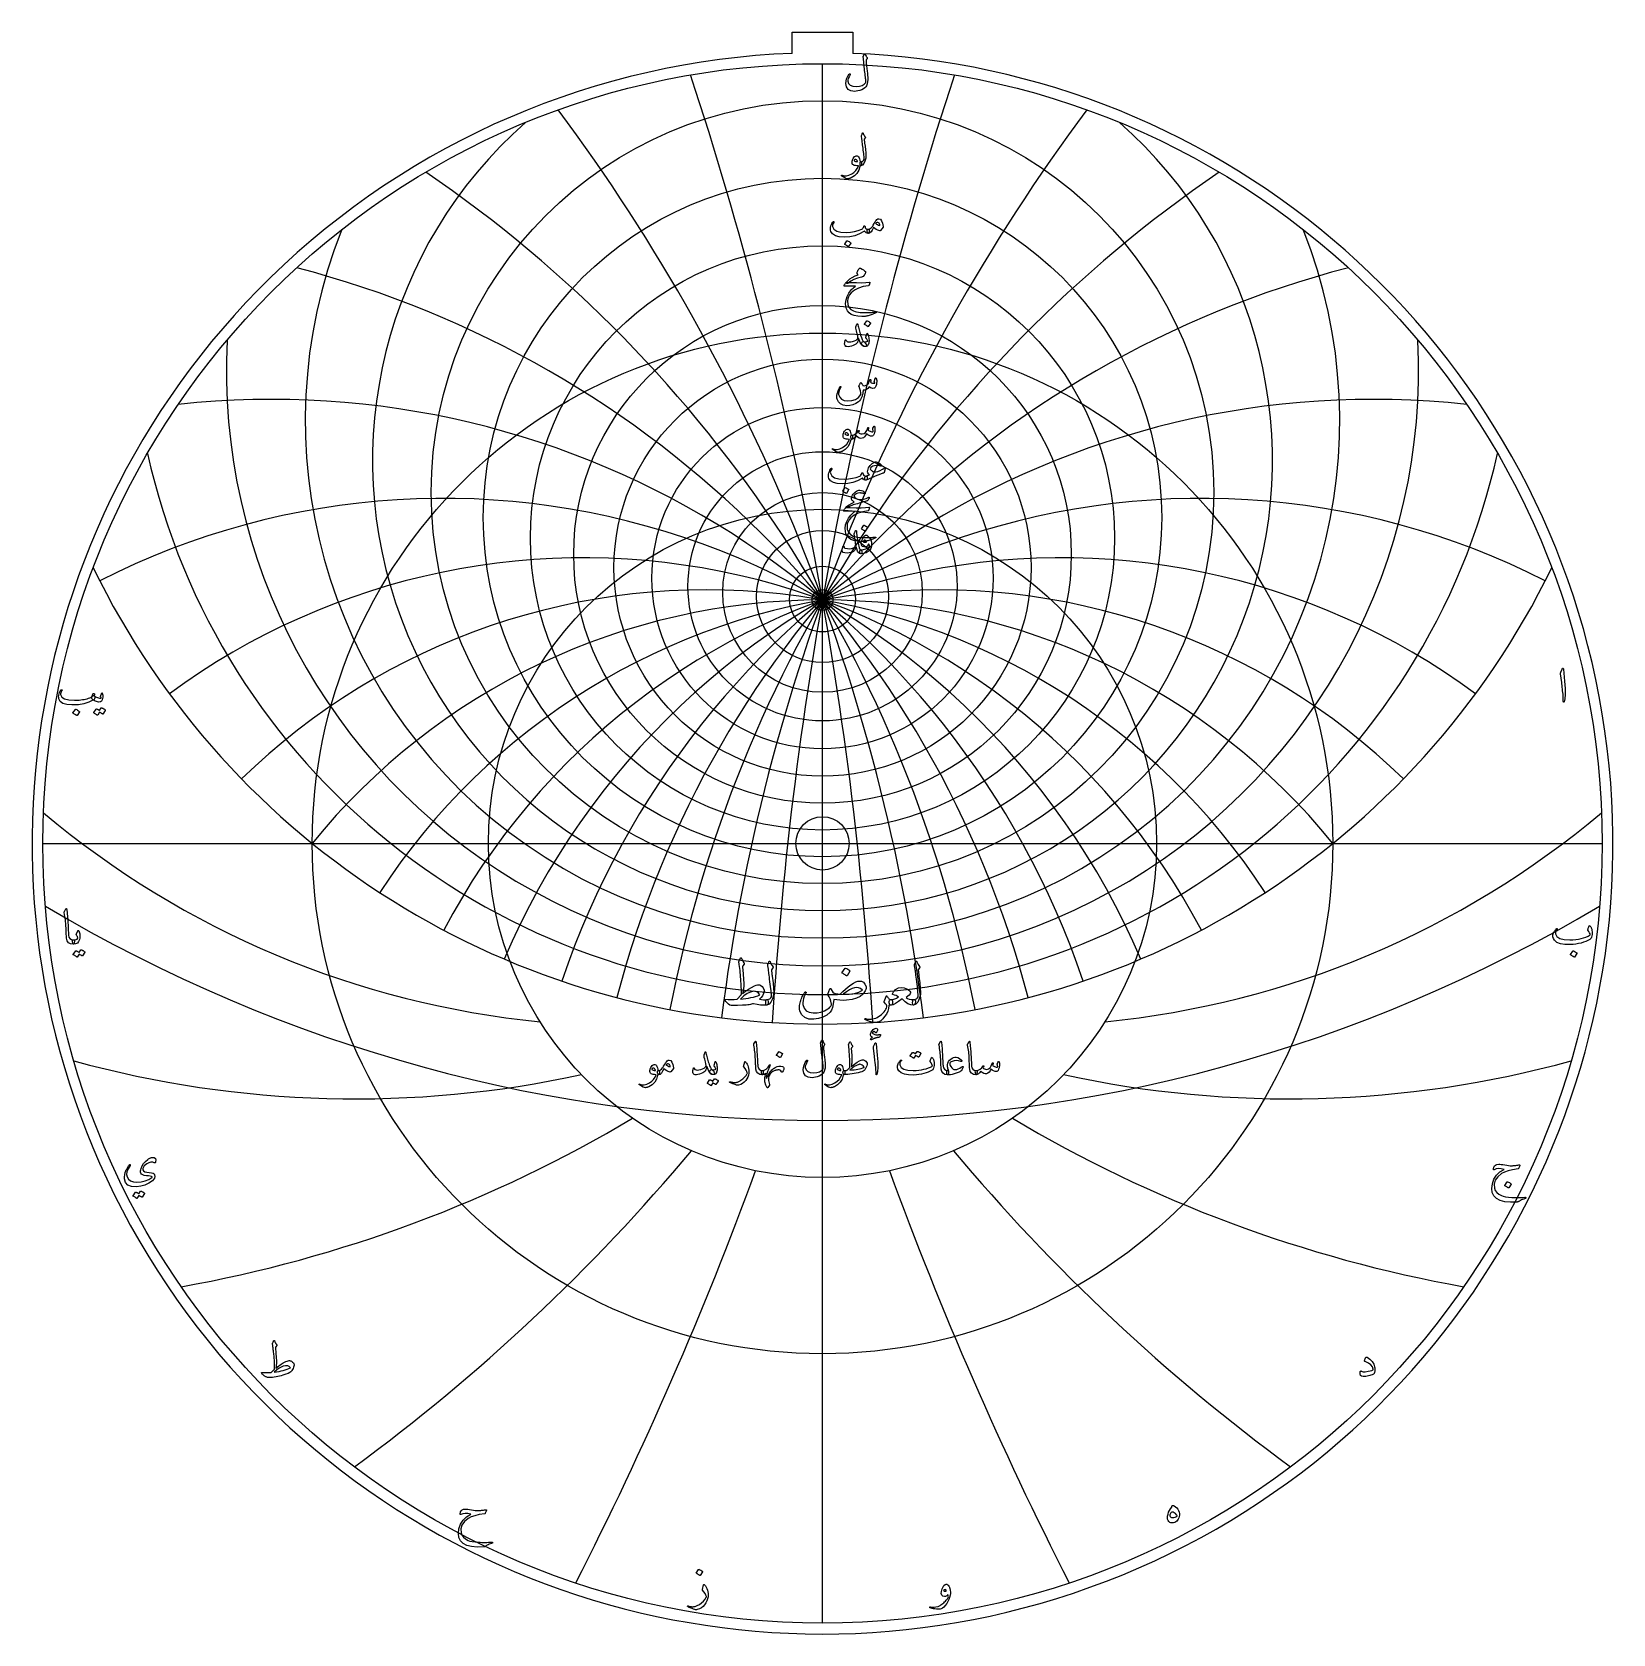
# Model space of a CAD drawing. Header units: millimetres. Extents: x -57 to 57, y -57 to 58.
import ezdxf

# ---------------------------------------------------------------- set-up
doc = ezdxf.new("R2010")
doc.units = ezdxf.units.MM
for name, color, linetype in [('CUT_INNER', 6, 'Continuous'), ('CUT_OUTER', 1, 'Continuous'), ('ENGRAVE', 7, 'Continuous'), ('ENGRAVE_FINE', 8, 'Continuous'), ('TEXT', 5, 'Continuous')]:
    doc.layers.add(name, color=color, linetype=linetype)

msp = doc.modelspace()

# ---------------------------------------------------------------- linework, layer by layer
at = {"layer": 'CUT_INNER'}
msp.add_circle((0, 0), 1.91, dxfattribs=at)
at = {"layer": 'CUT_OUTER'}
for points in [[(-2.17, 58.068), (2.17, 58.068), (2.17, 56.5382)], [(-2.17, 56.5382), (-2.17, 58.068)]]:
    msp.add_lwpolyline(points, dxfattribs=at)
for centre, radius, start, end in [((-0.0002, -0.0001), 56.5799, 134.296617, 87.801785), ((-0.0009, 0.0013), 56.5785, 92.197186, 134.297159)]:
    msp.add_arc(centre, radius, start, end, dxfattribs=at)
at = {"layer": 'ENGRAVE'}
for points in [[(0, -55.8), (0, 55.8)], [(-55.8, 0), (55.8, 0)], [(0, -55.8), (0, -23.9096)]]:
    msp.add_lwpolyline(points, dxfattribs=at)
for centre, radius in [((0, 0), 55.8), ((0, 25.1356), 28.0102), ((0, 23.3226), 24.2791), ((0, 21.8615), 20.905), ((0, 20.6826), 17.8079), ((0, 0), 36.5261), ((0, 19.7354), 14.9266), ((0, 18.983), 12.2133), ((0, 18.3983), 9.6292), ((0, 17.9616), 7.1421), ((0, 0), 23.9096), ((0, 17.6589), 4.7243), ((0, 17.4808), 2.3512), ((0, 17.4221), 0.744)]:
    msp.add_circle(centre, radius, dxfattribs=at)
for centre, radius, start, end in [((0, 27.3982), 32.207, 131.307855, 48.692145), ((0, 30.2515), 37.0212, 158.307565, 21.692435), ((0, 33.9047), 42.6738, 177.166321, 2.833679), ((0, 38.6811), 49.5006, 192.562112, 347.437888), ((0, 45.106), 58.0405, 205.930897, 334.069103), ((0, -29.5782), 47.0003, 39, 141), ((0, -29.5782), 47.0003, 39, 141), ((-13.9156, 51.9338), 64.9994, 229.930345, 264.433471), ((13.9156, 51.9338), 64.9994, 275.566529, 310.069655), ((-33.4204, 57.8859), 76.1699, 254.649234, 282.251734), ((33.4204, 57.8859), 76.1699, 257.748266, 285.350766), ((-62.7513, 62.7513), 95.9667, 280.110978, 300.812853), ((62.7513, 62.7513), 95.9667, 239.187147, 259.889022), ((-114.9332, 66.3567), 137.6481, 306.268884, 320.070135), ((114.9332, 66.3567), 137.6481, 219.929865, 233.731116), ((-255.9179, 68.573), 267.4516, 332.979731, 339.880356), ((255.9179, 68.573), 267.4516, 200.119644, 207.020269)]:
    msp.add_arc(centre, radius, start, end, dxfattribs=at)
at = {"layer": 'ENGRAVE_FINE'}
for centre, radius, start, end in [((-266.5519, -29.5782), 270.6639, 3.549067, 18.208032), ((-266.5519, -29.5782), 270.6639, 3.549067, 18.208032), ((266.5519, -29.5782), 270.6639, 161.791968, 176.450933), ((266.5519, -29.5782), 270.6639, 161.791968, 176.450933), ((-129.1322, -29.5782), 137.4197, 7.145895, 36.6736), ((-129.1322, -29.5782), 137.4197, 7.145895, 36.6736), ((129.1322, -29.5782), 137.4197, 143.3264, 172.854105), ((129.1322, -29.5782), 137.4197, 143.3264, 172.854105), ((-81.4069, -29.5782), 94.0006, 10.840654, 55.662821), ((-81.4069, -29.5782), 94.0006, 10.840654, 55.662821), ((81.4069, -29.5782), 94.0006, 124.337179, 169.159346), ((81.4069, -29.5782), 94.0006, 124.337179, 169.159346), ((-56.0128, -29.5782), 73.1195, 14.688568, 75.445741), ((-56.0128, -29.5782), 73.1195, 14.688568, 75.445741), ((56.0128, -29.5782), 73.1195, 104.554259, 165.311432), ((56.0128, -29.5782), 73.1195, 104.554259, 165.311432), ((-39.4379, -29.5782), 61.3545, 18.753071, 96.251491), ((-39.4379, -29.5782), 61.3545, 18.753071, 96.251491), ((39.4379, -29.5782), 61.3545, 83.748509, 161.246929), ((39.4379, -29.5782), 61.3545, 83.748509, 161.246929), ((-27.1356, -29.5782), 54.2713, 23.109812, 116.954145), ((-27.1356, -29.5782), 54.2713, 23.109812, 116.954145), ((27.1356, -29.5782), 54.2713, 63.045855, 156.890188), ((27.1356, -29.5782), 54.2713, 63.045855, 156.890188), ((-17.1067, -29.5782), 50.0167, 27.851987, 126.345474), ((-17.1067, -29.5782), 50.0167, 27.851987, 126.345474), ((17.1067, -29.5782), 50.0167, 53.654526, 152.148013), ((17.1067, -29.5782), 50.0167, 53.654526, 152.148013), ((-8.2874, -29.5782), 47.7253, 33.097661, 134.238363), ((-8.2874, -29.5782), 47.7253, 33.097661, 134.238363), ((8.2874, -29.5782), 47.7253, 45.761637, 146.902339), ((8.2874, -29.5782), 47.7253, 45.761637, 146.902339), ((0, 88.6225), 108.4546, 239.147014, 300.852986)]:
    msp.add_arc(centre, radius, start, end, dxfattribs=at)
at = {"layer": 'TEXT'}
for points in [[(2.9882, 56.4876), (2.9939, 56.4977), (3.0013, 56.5049), (3.0104, 56.5092), (3.0212, 56.5107), (3.0319, 56.5088), (3.041, 56.5033), (3.0484, 56.494), (3.0541, 56.481), (3.0849, 56.4053), (3.1177, 56.3399), (3.1525, 56.2848), (3.1894, 56.2401), (3.2004, 56.224), (3.2035, 56.2054), (3.1987, 56.1844), (3.1862, 56.1609), (3.1781, 56.1495), (3.1705, 56.1386), (3.1633, 56.1281), (3.1564, 56.118), (3.1501, 56.1085), (3.1441, 56.0998), (3.1385, 56.092), (3.1334, 56.085), (3.1247, 56.0722), (3.1185, 56.0569), (3.1148, 56.0392), (3.1136, 56.019), (3.1175, 55.962), (3.1226, 55.8998), (3.129, 55.8324), (3.1366, 55.7599), (3.1453, 55.6823), (3.1548, 55.5995), (3.1651, 55.5115), (3.1763, 55.4184), (3.1887, 55.3255), (3.1998, 55.2381), (3.2094, 55.1563), (3.2175, 55.0801), (3.2244, 55.0093), (3.2303, 54.9436), (3.2351, 54.8831), (3.2389, 54.8277), (3.2433, 54.6637), (3.2299, 54.5084), (3.1987, 54.3618), (3.1498, 54.2238), (3.1022, 54.1427), (3.0286, 54.0679), (2.929, 53.9992), (2.8034, 53.9367), (2.6672, 53.8849), (2.5394, 53.8484), (2.4197, 53.8272), (2.3083, 53.8212), (2.0295, 53.8596), (1.8298, 53.9647), (1.7094, 54.1368), (1.6682, 54.3756), (1.6826, 54.5536), (1.7292, 54.7279), (1.808, 54.8984), (1.919, 55.0653), (1.9274, 55.075), (1.9363, 55.081), (1.9456, 55.0832), (1.9553, 55.0818), (1.9656, 55.0779), (1.9734, 55.0727), (1.9788, 55.0663), (1.9817, 55.0587), (1.9837, 55.0473), (1.9833, 55.0364), (1.9804, 55.0259), (1.975, 55.0158), (1.8994, 54.8683), (1.8472, 54.7427), (1.8185, 54.639), (1.8134, 54.5571), (1.8684, 54.3807), (1.9874, 54.2576), (2.1704, 54.1877), (2.4173, 54.171), (2.6398, 54.1951), (2.8289, 54.251), (2.9846, 54.3387), (3.1069, 54.4581), (3.1044, 54.5157), (3.0999, 54.5831), (3.0936, 54.6601), (3.0855, 54.7468), (3.0753, 54.8435), (3.0628, 54.9502), (3.0481, 55.067), (3.0311, 55.194), (3.015, 55.325), (2.9997, 55.4539), (2.9853, 55.5807), (2.9716, 55.7055), (2.9591, 55.8282), (2.9477, 55.9489), (2.9376, 56.0675), (2.9287, 56.184), (2.9156, 56.2962), (2.9162, 56.309), (2.918, 56.3209), (2.9211, 56.3321), (2.9255, 56.3424)], [(2.7885, 50.6663), (2.8108, 50.7202), (2.8281, 50.7629), (2.8405, 50.7944), (2.8479, 50.8148), (2.8537, 50.8278), (2.8611, 50.8371), (2.8702, 50.8427), (2.8809, 50.8445), (2.8931, 50.8425), (2.9032, 50.8363), (2.9112, 50.826), (2.9172, 50.8115), (2.9446, 50.7408), (2.9774, 50.6771), (3.0156, 50.6203), (3.0591, 50.5706), (3.0713, 50.5547), (3.0748, 50.5368), (3.0696, 50.5168), (3.0558, 50.4947), (2.9832, 50.3924), (2.9882, 50.3466), (2.9931, 50.3017), (2.9981, 50.2575), (3.003, 50.2142), (3.008, 50.1717), (3.0129, 50.1301), (3.0179, 50.0892), (3.0228, 50.0492), (3.0684, 49.6788), (3.0962, 49.3892), (3.1063, 49.1805), (3.0987, 49.0526), (3.0364, 48.8206), (2.9551, 48.6492), (2.8549, 48.5384), (2.7357, 48.4883), (2.7324, 48.4883), (2.7291, 48.4883), (2.7258, 48.4883), (2.7225, 48.4883), (2.7029, 48.5069), (2.6903, 48.5494), (2.6848, 48.6158), (2.6862, 48.7061), (2.6893, 48.7395), (2.6986, 48.7639), (2.714, 48.7791), (2.7357, 48.7853), (2.8194, 48.802), (2.8891, 48.8324), (2.9448, 48.8763), (2.9865, 48.9338), (2.9837, 49.0029), (2.9787, 49.0815), (2.9713, 49.1696), (2.9617, 49.2671), (2.9501, 49.3738), (2.9366, 49.4891), (2.9212, 49.613), (2.904, 49.7456), (2.8881, 49.876), (2.8735, 49.9931), (2.8601, 50.0971), (2.8479, 50.1878), (2.8374, 50.2654), (2.8289, 50.3297), (2.8225, 50.3809), (2.8182, 50.4188), (2.7852, 50.6069), (2.7842, 50.6255), (2.7844, 50.6416), (2.7858, 50.6552), (2.7885, 50.6663)], [(2.6697, 48.452), (2.5924, 48.1804), (2.4626, 47.9529), (2.2805, 47.7695), (2.046, 47.6303), (2.0132, 47.6162), (1.9808, 47.6035), (1.9489, 47.5923), (1.9173, 47.5825), (1.8864, 47.5743), (1.8563, 47.568), (1.827, 47.5636), (1.7985, 47.561), (1.7276, 47.5711), (1.6335, 47.6081), (1.5164, 47.6718), (1.3761, 47.7623), (1.361, 47.7753), (1.3522, 47.7879), (1.3495, 47.8001), (1.353, 47.8118), (1.3608, 47.8209), (1.3712, 47.825), (1.3839, 47.8242), (1.3992, 47.8184), (1.545, 47.7712), (1.7086, 47.7714), (1.8899, 47.819), (2.0889, 47.9141), (2.2514, 48.0245), (2.3859, 48.1542), (2.4923, 48.3033), (2.5707, 48.4718), (2.5701, 48.4778), (2.5682, 48.4826), (2.5651, 48.4861), (2.5608, 48.4883), (2.4472, 48.4949), (2.3504, 48.5081), (2.2706, 48.5279), (2.2077, 48.5543), (2.159, 48.5952), (2.1285, 48.6517), (2.1161, 48.7239), (2.1219, 48.8117), (2.1238, 48.8234), (2.126, 48.8352), (2.1287, 48.8473), (2.1318, 48.8596), (2.1353, 48.8723), (2.1392, 48.8856), (2.1436, 48.8995), (2.1483, 48.914), (2.1871, 49.0083), (2.2341, 49.0865), (2.2894, 49.1485), (2.3529, 49.1945), (2.4179, 49.2197), (2.4775, 49.2193), (2.5317, 49.1933), (2.5806, 49.1417), (2.6233, 49.07), (2.6557, 48.9866), (2.6777, 48.8918), (2.6895, 48.7853), (2.696, 48.7854), (2.7023, 48.7857), (2.7084, 48.7863), (2.7142, 48.787), (2.7201, 48.7877), (2.7262, 48.7882), (2.7325, 48.7885), (2.739, 48.7886), (2.7613, 48.7839), (2.7786, 48.7697), (2.791, 48.7459), (2.7984, 48.7127), (2.8015, 48.6762), (2.8009, 48.6393), (2.7965, 48.602), (2.7885, 48.5642), (2.778, 48.531), (2.7662, 48.5073), (2.7532, 48.4931), (2.739, 48.4883), (2.6763, 48.4883), (2.6759, 48.4823), (2.6746, 48.4743), (2.6726, 48.4642), (2.6697, 48.452)], [(2.5113, 48.8216), (2.4767, 48.8821), (2.4387, 48.9248), (2.3975, 48.9497), (2.3529, 48.9569), (2.3263, 48.9499), (2.3026, 48.9388), (2.2817, 48.9235), (2.2638, 48.9041), (2.258, 48.8938), (2.2572, 48.8827), (2.2613, 48.8707), (2.2704, 48.8579), (2.3044, 48.828), (2.3537, 48.8076), (2.4183, 48.7967), (2.4981, 48.7952), (2.5064, 48.7969), (2.5113, 48.8018), (2.513, 48.8101), (2.5113, 48.8216)], [(0.7524, 44.4914), (0.7642, 44.5041), (0.7763, 44.5095), (0.7889, 44.5074), (0.8019, 44.498), (0.8118, 44.4856), (0.8151, 44.4716), (0.8118, 44.4559), (0.8019, 44.4386), (0.7516, 44.3606), (0.7194, 44.2884), (0.7054, 44.222), (0.7095, 44.1614), (0.8128, 43.9621), (1.0139, 43.8231), (1.3128, 43.7443), (1.7094, 43.7258), (2.0037, 43.7474), (2.2861, 43.7926), (2.5565, 43.8613), (2.8149, 43.9535), (2.8605, 43.9805), (2.8982, 44.0219), (2.9281, 44.0778), (2.9502, 44.1482), (2.9576, 44.1682), (2.97, 44.182), (2.9873, 44.1896), (3.0096, 44.1911), (3.0255, 44.1842), (3.0368, 44.1704), (3.0436, 44.1496), (3.0459, 44.1218), (3.0614, 44.0529), (3.1045, 44.0013), (3.1752, 43.9671), (3.2736, 43.9502), (3.3091, 43.9423), (3.333, 43.9221), (3.3454, 43.8895), (3.3462, 43.8446), (3.3342, 43.7608), (3.3181, 43.701), (3.2979, 43.6651), (3.2736, 43.6532), (3.2012, 43.6626), (3.1325, 43.6911), (3.0676, 43.7385), (3.0063, 43.805), (3.0011, 43.8076), (2.9923, 43.8058), (2.9797, 43.7994), (2.9634, 43.7885), (2.6557, 43.6152), (2.3199, 43.4915), (1.9561, 43.4172), (1.5642, 43.3925), (1.202, 43.4172), (0.9207, 43.4915), (0.7202, 43.6152), (0.6006, 43.7885), (0.5734, 43.8852), (0.5643, 43.984), (0.5734, 44.0848), (0.6006, 44.1878), (0.6373, 44.2835), (0.6749, 44.366), (0.7132, 44.4353), (0.7524, 44.4914)], [(4.0392, 44.7026), (4.1425, 44.6658), (4.2281, 44.5623), (4.296, 44.3919), (4.3461, 44.1548), (4.348, 44.1376), (4.3469, 44.1226), (4.343, 44.1096), (4.3362, 44.0987), (4.1547, 43.871), (4.1421, 43.8571), (4.1275, 43.8487), (4.1108, 43.8456), (4.092, 43.8479), (3.9687, 43.8899), (3.8527, 43.9436), (3.7443, 44.0087), (3.6432, 44.0855), (3.5617, 43.8963), (3.4724, 43.7612), (3.3753, 43.6802), (3.2703, 43.6532), (3.2585, 43.6575), (3.2464, 43.6705), (3.2338, 43.6921), (3.2208, 43.7225), (3.2008, 43.7975), (3.1936, 43.8578), (3.1991, 43.9031), (3.2175, 43.9337), (3.2282, 43.9409), (3.2406, 43.946), (3.2546, 43.9491), (3.2703, 43.9502), (3.3454, 43.9629), (3.4188, 43.998), (3.4906, 44.0553), (3.5607, 44.135), (3.5914, 44.1812), (3.6374, 44.2571), (3.6987, 44.3627), (3.7752, 44.498), (3.835, 44.5875), (3.8989, 44.6514), (3.967, 44.6898), (4.0392, 44.7026)], [(3.8016, 44.3792), (3.8635, 44.3276), (3.9336, 44.2851), (4.012, 44.2517), (4.0986, 44.2274), (4.0939, 44.2923), (4.0763, 44.3453), (4.046, 44.3864), (4.0029, 44.4155), (3.9532, 44.4305), (3.9031, 44.4295), (3.8525, 44.4124), (3.8016, 44.3792)], [(1.7523, 43.1219), (1.7564, 43.126), (1.7622, 43.1285), (1.7696, 43.1293), (1.7787, 43.1285), (1.8428, 43.1025), (1.9033, 43.0707), (1.96, 43.0332), (2.013, 42.9899), (2.0182, 42.9833), (2.0204, 42.9767), (2.0198, 42.9701), (2.0163, 42.9635), (1.8612, 42.7127), (1.8554, 42.7067), (1.848, 42.7052), (1.8389, 42.7083), (1.8282, 42.716), (1.8189, 42.7226), (1.8043, 42.7325), (1.7843, 42.7457), (1.7589, 42.7622), (1.7278, 42.782), (1.6904, 42.8051), (1.6469, 42.8315), (1.5972, 42.8612), (1.5906, 42.8661), (1.5873, 42.8711), (1.5873, 42.876), (1.5906, 42.881)], [(2.0064, 40.146), (2.4298, 40.1311), (2.7959, 40.1295), (3.1047, 40.141), (3.3561, 40.1658), (3.3638, 40.1667), (3.3705, 40.1662), (3.3762, 40.1642), (3.3808, 40.1608), (3.3843, 40.1562), (3.3862, 40.1505), (3.3867, 40.1438), (3.3858, 40.1361), (3.3793, 40.106), (3.373, 40.0783), (3.3669, 40.0532), (3.361, 40.0305), (3.3554, 40.0103), (3.3499, 39.9925), (3.3447, 39.9773), (3.3396, 39.9645), (3.3289, 39.944), (3.3165, 39.929), (3.3025, 39.9193), (3.2868, 39.915), (2.9056, 39.8459), (2.574, 39.7376), (2.2919, 39.5901), (2.0592, 39.4035), (1.9416, 39.2692), (1.8563, 39.1271), (1.803, 38.9771), (1.782, 38.8194), (1.8022, 38.5717), (1.8826, 38.3697), (2.0233, 38.2136), (2.2242, 38.1033), (2.3284, 38.0699), (2.4428, 38.0422), (2.5676, 38.0204), (2.7027, 38.0043), (2.8479, 37.9937), (3.003, 37.9886), (3.168, 37.9888), (3.3429, 37.9944), (3.4051, 37.9979), (3.4662, 38.0018), (3.5264, 38.0061), (3.5854, 38.0109), (3.6431, 38.016), (3.6989, 38.0216), (3.7528, 38.0276), (3.8049, 38.034), (3.8208, 38.0348), (3.8321, 38.0307), (3.8389, 38.0216), (3.8412, 38.0076), (3.84, 37.9913), (3.8362, 37.9787), (3.8301, 37.9698), (3.8214, 37.9647), (3.7282, 37.9253), (3.6399, 37.8896), (3.5566, 37.8576), (3.4782, 37.8294), (3.405, 37.8046), (3.3371, 37.7832), (3.2746, 37.765), (3.2175, 37.7502), (3.1638, 37.7392), (3.1115, 37.7295), (3.0606, 37.7211), (3.0112, 37.7139), (2.9631, 37.7083), (2.916, 37.7048), (2.8699, 37.7033), (2.8248, 37.704), (2.5171, 37.7279), (2.2605, 37.7799), (2.0551, 37.8599), (1.9008, 37.968), (1.7876, 38.1031), (1.7086, 38.2608), (1.6638, 38.4413), (1.6533, 38.6445), (1.6857, 38.8965), (1.763, 39.1411), (1.8853, 39.3783), (2.0526, 39.6081), (2.118, 39.6776), (2.192, 39.7442), (2.2747, 39.8079), (2.3661, 39.8688), (1.5675, 39.8754), (1.5483, 39.8836), (1.5403, 39.8985), (1.5434, 39.9199), (1.5576, 39.948), (1.5844, 39.9888), (1.6088, 40.0255), (1.6306, 40.0581), (1.65, 40.0866), (1.6669, 40.1107), (1.6814, 40.1303), (1.6933, 40.1453), (1.7028, 40.1559), (1.7243, 40.1577), (1.782, 40.1567), (1.8761, 40.1528), (2.0064, 40.146)], [(2.7852, 40.5288), (2.4969, 40.4535), (2.2424, 40.3563), (2.0217, 40.2373), (1.8348, 40.0965), (1.8061, 40.0748), (1.7795, 40.0626), (1.755, 40.06), (1.7325, 40.0668), (1.7063, 40.0979), (1.7102, 40.1418), (1.7443, 40.1986), (1.8084, 40.2681), (1.96, 40.3939), (2.1343, 40.5073), (2.3312, 40.6084), (2.5509, 40.6971), (2.4882, 40.7895), (2.4764, 40.8126), (2.4709, 40.8357), (2.4715, 40.8588), (2.4783, 40.8819), (2.5226, 40.9699), (2.5633, 41.0427), (2.6002, 41.1003), (2.6334, 41.1426), (2.6546, 41.1626), (2.6755, 41.1731), (2.6959, 41.1741), (2.7159, 41.1657), (2.832, 41.1001), (2.9296, 41.0386), (3.0086, 40.9813), (3.069, 40.9281), (3.0808, 40.9109), (3.0863, 40.8893), (3.0857, 40.8631), (3.0789, 40.8324), (3.0577, 40.7843), (3.0236, 40.7259), (2.9768, 40.6573), (2.9172, 40.5783), (2.9015, 40.5665), (2.8743, 40.5543), (2.8355, 40.5418), (2.7852, 40.5288)], [(2.5294, 37.1128), (2.5484, 37.0262), (2.569, 36.9383), (2.5913, 36.8489), (2.6152, 36.758), (2.6408, 36.6653), (2.6681, 36.5703), (2.6969, 36.4731), (2.7275, 36.3736), (2.7891, 36.1945), (2.8454, 36.0601), (2.8964, 35.9701), (2.9419, 35.9248), (2.9818, 35.8977), (3.022, 35.8596), (3.0626, 35.8103), (3.1037, 35.7499), (3.1424, 35.675), (3.1532, 35.6187), (3.1358, 35.5809), (3.0904, 35.5618), (2.9438, 35.5766), (2.8141, 35.674), (2.7013, 35.8538), (2.6053, 36.1162), (2.6033, 36.1205), (2.6004, 36.1236), (2.5967, 36.1254), (2.5922, 36.1261), (2.5888, 36.1254), (2.5856, 36.1236), (2.5823, 36.1205), (2.5789, 36.1162), (2.5697, 36.0737), (2.5583, 36.0287), (2.5449, 35.9813), (2.5294, 35.9314), (2.5125, 35.8841), (2.4948, 35.8447), (2.4762, 35.8132), (2.4569, 35.7895), (2.3871, 35.7286), (2.3001, 35.6748), (2.1957, 35.628), (2.0741, 35.5882), (1.9503, 35.5587), (1.8431, 35.5461), (1.7523, 35.5504), (1.6781, 35.5717), (1.6145, 35.6249), (1.5857, 35.7185), (1.5914, 35.8526), (1.6319, 36.0271), (1.6358, 36.0328), (1.6409, 36.037), (1.6473, 36.0394), (1.655, 36.0403), (1.664, 36.0392), (1.6715, 36.0361), (1.6772, 36.031), (1.6814, 36.0238), (1.697, 35.9873), (1.7144, 35.9569), (1.7333, 35.9328), (1.754, 35.9149), (1.8183, 35.8909), (1.9058, 35.8852), (2.0163, 35.8975), (2.15, 35.9281), (2.2925, 35.9739), (2.4032, 36.0254), (2.4822, 36.0828), (2.5294, 36.1459), (2.5373, 36.2098), (2.5245, 36.3191), (2.4911, 36.4738), (2.4371, 36.6739), (2.4111, 36.7793), (2.3958, 36.8644), (2.3913, 36.9294), (2.3975, 36.9742), (2.4602, 37.1524), (2.467, 37.1711), (2.4742, 37.1845), (2.4818, 37.1926), (2.4898, 37.1953), (2.4997, 37.1901), (2.5096, 37.1746), (2.5195, 37.1489), (2.5294, 37.1128)], [(3.1663, 37.3966), (3.1705, 37.4007), (3.1762, 37.4032), (3.1837, 37.404), (3.1927, 37.4032), (3.2569, 37.3772), (3.3173, 37.3454), (3.374, 37.3079), (3.427, 37.2646), (3.4322, 37.258), (3.4345, 37.2514), (3.4339, 37.2448), (3.4303, 37.2382), (3.2752, 36.9874), (3.2695, 36.9814), (3.262, 36.9799), (3.253, 36.983), (3.2422, 36.9907), (3.233, 36.9973), (3.2183, 37.0072), (3.1983, 37.0204), (3.173, 37.0369), (3.1418, 37.0567), (3.1045, 37.0798), (3.061, 37.1062), (3.0112, 37.1359), (3.0046, 37.1408), (3.0013, 37.1458), (3.0013, 37.1507), (3.0046, 37.1557)], [(3.196, 36.0469), (3.1767, 36.0792), (3.1581, 36.1071), (3.1404, 36.1304), (3.1235, 36.1492), (3.1113, 36.1653), (3.1045, 36.1838), (3.103, 36.2049), (3.1069, 36.2284), (3.1762, 36.4792), (3.1859, 36.501), (3.1985, 36.5072), (3.214, 36.4977), (3.2323, 36.4726), (3.26, 36.4191), (3.2835, 36.3546), (3.3029, 36.2789), (3.3182, 36.1921), (3.327, 36.1087), (3.3305, 36.0271), (3.3287, 35.947), (3.3214, 35.8687), (3.3097, 35.8004), (3.2942, 35.7408), (3.275, 35.6898), (3.2521, 35.6476), (3.2239, 35.6162), (3.1853, 35.5915), (3.1364, 35.5733), (3.0772, 35.5618), (3.0166, 35.5595), (2.9601, 35.5692), (2.9077, 35.5908), (2.8594, 35.6245), (2.8221, 35.6672), (2.8025, 35.716), (2.8007, 35.7711), (2.8165, 35.8324), (2.8419, 35.8825), (2.8718, 35.914), (2.9063, 35.927), (2.9452, 35.9215), (3.0352, 35.8998), (3.1136, 35.8975), (3.1804, 35.9147), (3.2356, 35.9512), (3.2369, 35.9609), (3.2307, 35.98), (3.2171, 36.0087), (3.196, 36.0469)], [(3.7653, 33.2807), (3.7711, 33.2952), (3.7785, 33.3055), (3.7876, 33.3117), (3.7983, 33.3137), (3.8121, 33.3121), (3.8239, 33.3071), (3.8336, 33.2989), (3.8412, 33.2873), (3.86, 33.2461), (3.8734, 33.1949), (3.8814, 33.1339), (3.8841, 33.0629), (3.8769, 32.947), (3.8552, 32.8369), (3.8191, 32.7325), (3.7686, 32.6339), (3.7513, 32.6102), (3.7323, 32.5919), (3.7117, 32.5789), (3.6894, 32.5712), (3.6088, 32.5661), (3.5219, 32.5803), (3.4289, 32.6139), (3.3297, 32.6669), (3.2462, 32.5525), (3.1474, 32.4764), (3.0333, 32.4386), (2.904, 32.4392), (2.8998, 32.3696), (2.8937, 32.3027), (2.8857, 32.2384), (2.8759, 32.1769), (2.8643, 32.1176), (2.8508, 32.0601), (2.8354, 32.0046), (2.8182, 31.9508), (2.7782, 31.8539), (2.7241, 31.7644), (2.6561, 31.6823), (2.574, 31.6076), (2.382, 31.4798), (2.1788, 31.3898), (1.9645, 31.3379), (1.7391, 31.3238), (1.4852, 31.3583), (1.2845, 31.4484), (1.1371, 31.5942), (1.0428, 31.7957), (1.03, 31.8683), (1.028, 31.9541), (1.0366, 32.0531), (1.056, 32.1653), (1.0871, 32.2883), (1.1311, 32.4161), (1.1878, 32.549), (1.2573, 32.6867), (1.2629, 32.6954), (1.2697, 32.7016), (1.2777, 32.7053), (1.287, 32.7065), (1.2963, 32.7057), (1.3043, 32.7032), (1.3111, 32.6991), (1.3167, 32.6933), (1.3204, 32.6849), (1.3217, 32.676), (1.3204, 32.6667), (1.3167, 32.657), (1.2284, 32.4737), (1.1715, 32.3229), (1.1459, 32.2047), (1.1517, 32.1191), (1.235, 31.9304), (1.3662, 31.7933), (1.5452, 31.7077), (1.7721, 31.6736), (2.0893, 31.6938), (2.3579, 31.7743), (2.5777, 31.9149), (2.7489, 32.1158), (2.7483, 32.2482), (2.7266, 32.3881), (2.6839, 32.5353), (2.6202, 32.69), (2.6122, 32.7057), (2.6078, 32.7197), (2.6072, 32.7321), (2.6103, 32.7428), (2.628, 32.7796), (2.6449, 32.8142), (2.661, 32.8465), (2.6763, 32.8765), (2.6907, 32.9038), (2.7043, 32.928), (2.7171, 32.9492), (2.7291, 32.9672), (2.7359, 32.9749), (2.7431, 32.978), (2.7508, 32.9765), (2.7588, 32.9705), (2.7629, 32.966), (2.7687, 32.959), (2.7761, 32.9495), (2.7852, 32.9375), (2.7955, 32.9231), (2.8066, 32.9062), (2.8186, 32.8868), (2.8314, 32.8649), (2.8574, 32.8229), (2.8792, 32.7923), (2.897, 32.7734), (2.9106, 32.7659), (2.9964, 32.7587), (3.0822, 32.7734), (3.168, 32.8099), (3.2538, 32.8682), (3.2849, 32.907), (3.3157, 32.9705), (3.346, 33.0588), (3.3759, 33.1718), (3.3788, 33.1826), (3.3841, 33.1916), (3.392, 33.1991), (3.4023, 33.2048), (3.412, 33.2085), (3.4213, 33.2098), (3.4301, 33.2085), (3.4386, 33.2048), (3.4512, 33.1842), (3.4559, 33.1454), (3.4528, 33.0885), (3.4419, 33.0134), (3.5085, 32.9726), (3.5797, 32.9458), (3.6554, 32.933), (3.7356, 32.9342), (3.7346, 32.9584), (3.7315, 32.978), (3.7263, 32.993), (3.7191, 33.0035), (3.7108, 33.0134), (3.7059, 33.0233), (3.7043, 33.0332), (3.7059, 33.0431)], [(3.6877, 29.8546), (3.695, 29.8595), (3.7034, 29.8579), (3.7131, 29.8496), (3.7241, 29.8348), (3.7358, 29.8096), (3.7447, 29.7737), (3.7507, 29.7271), (3.7538, 29.6698), (3.7548, 29.6046), (3.7513, 29.5411), (3.7432, 29.4792), (3.7306, 29.419), (3.6939, 29.3018), (3.6531, 29.2177), (3.6081, 29.1665), (3.5591, 29.1484), (3.4429, 29.1552), (3.3355, 29.1855), (3.2367, 29.2393), (3.1465, 29.3167), (3.0847, 29.1948), (3.0112, 29.0997), (2.9263, 29.0314), (2.8297, 28.99), (2.7285, 28.9809), (2.626, 29.0065), (2.5222, 29.0667), (2.4173, 29.1616), (2.3323, 29.0533), (2.2489, 28.9759), (2.1673, 28.9295), (2.0873, 28.9141), (2.0712, 28.9231), (2.0559, 28.9504), (2.0415, 28.9957), (2.0278, 29.0593), (2.0229, 29.122), (2.0312, 29.1682), (2.0526, 29.1979), (2.0873, 29.2111), (2.2395, 29.2455), (2.3727, 29.3125), (2.487, 29.4121), (2.5823, 29.5444), (2.5874, 29.5516), (2.593, 29.5567), (2.599, 29.5598), (2.6054, 29.5609), (2.6132, 29.56), (2.6202, 29.5576), (2.6264, 29.5534), (2.6318, 29.5477), (2.6348, 29.5299), (2.6276, 29.4998), (2.6101, 29.4573), (2.5823, 29.4025), (2.6188, 29.3602), (2.6755, 29.329), (2.7524, 29.309), (2.8495, 29.3002), (2.9706, 29.3255), (3.0764, 29.4082), (3.167, 29.5483), (3.2423, 29.7457), (3.246, 29.7558), (3.2505, 29.763), (3.2559, 29.7673), (3.262, 29.7688), (3.2713, 29.7679), (3.2794, 29.7655), (3.2862, 29.7613), (3.2917, 29.7556), (3.2959, 29.7473), (3.2984, 29.7391), (3.2992, 29.7308), (3.2984, 29.7226), (3.2653, 29.584), (3.3039, 29.5497), (3.3503, 29.5196), (3.4046, 29.4936), (3.4666, 29.4718), (3.5271, 29.4575), (3.5731, 29.4544), (3.6046, 29.4625), (3.6217, 29.4817), (3.6273, 29.5109), (3.6242, 29.5526), (3.6125, 29.6066), (3.592, 29.6731), (3.5956, 29.6918), (3.6127, 29.7283), (3.6434, 29.7826), (3.6877, 29.8546)], [(2.0213, 28.8778), (1.9439, 28.6061), (1.8142, 28.3786), (1.6321, 28.1953), (1.3976, 28.0561), (1.3648, 28.0419), (1.3324, 28.0292), (1.3004, 28.018), (1.2689, 28.0082), (1.2379, 28.0001), (1.2078, 27.9938), (1.1785, 27.9893), (1.1501, 27.9868), (1.0791, 27.9969), (0.9851, 28.0338), (0.8679, 28.0975), (0.7277, 28.1881), (0.7126, 28.201), (0.7037, 28.2136), (0.701, 28.2258), (0.7046, 28.2376), (0.7124, 28.2466), (0.7227, 28.2508), (0.7355, 28.2499), (0.7508, 28.2442), (0.8966, 28.1969), (1.0601, 28.1971), (1.2414, 28.2448), (1.4405, 28.3399), (1.603, 28.4502), (1.7374, 28.5799), (1.8439, 28.729), (1.9223, 28.8976), (1.9216, 28.9035), (1.9198, 28.9083), (1.9167, 28.9118), (1.9123, 28.9141), (1.7987, 28.9207), (1.702, 28.9339), (1.6222, 28.9537), (1.5593, 28.9801), (1.5106, 29.0209), (1.4801, 29.0774), (1.4677, 29.1496), (1.4735, 29.2375), (1.4753, 29.2491), (1.4776, 29.261), (1.4803, 29.273), (1.4834, 29.2853), (1.4869, 29.298), (1.4908, 29.3113), (1.4951, 29.3252), (1.4999, 29.3398), (1.5386, 29.434), (1.5857, 29.5122), (1.6409, 29.5743), (1.7045, 29.6203), (1.7694, 29.6454), (1.829, 29.645), (1.8833, 29.619), (1.9322, 29.5675), (1.9748, 29.4957), (2.0072, 29.4124), (2.0293, 29.3175), (2.0411, 29.2111), (2.0475, 29.2112), (2.0538, 29.2115), (2.0599, 29.212), (2.0658, 29.2127), (2.0717, 29.2134), (2.0778, 29.2139), (2.0841, 29.2143), (2.0906, 29.2144), (2.1128, 29.2096), (2.1301, 29.1954), (2.1425, 29.1717), (2.15, 29.1385), (2.153, 29.1019), (2.1524, 29.065), (2.1481, 29.0277), (2.1401, 28.99), (2.1295, 28.9567), (2.1178, 28.933), (2.1048, 28.9188), (2.0906, 28.9141), (2.0278, 28.9141), (2.0274, 28.9081), (2.0262, 28.9), (2.0241, 28.8899), (2.0213, 28.8778)], [(1.8629, 29.2474), (1.8282, 29.3078), (1.7903, 29.3505), (1.749, 29.3754), (1.7045, 29.3827), (1.6778, 29.3756), (1.6541, 29.3645), (1.6333, 29.3492), (1.6154, 29.3299), (1.6096, 29.3195), (1.6088, 29.3084), (1.6129, 29.2964), (1.622, 29.2837), (1.656, 29.2537), (1.7053, 29.2333), (1.7698, 29.2224), (1.8497, 29.221), (1.8579, 29.2226), (1.8629, 29.2276), (1.8645, 29.2358), (1.8629, 29.2474)], [(0.6072, 26.8285), (0.619, 26.8413), (0.6311, 26.8466), (0.6437, 26.8446), (0.6567, 26.8351), (0.6666, 26.8227), (0.6699, 26.8087), (0.6666, 26.793), (0.6567, 26.7757), (0.6064, 26.6977), (0.5742, 26.6255), (0.5602, 26.5591), (0.5643, 26.4985), (0.6676, 26.2992), (0.8687, 26.1602), (1.1676, 26.0814), (1.5642, 26.0629), (1.8585, 26.0845), (2.1409, 26.1297), (2.4113, 26.1984), (2.6697, 26.2906), (2.7153, 26.3176), (2.753, 26.3591), (2.7829, 26.415), (2.805, 26.4853), (2.8124, 26.5053), (2.8248, 26.5191), (2.8421, 26.5267), (2.8644, 26.5282), (2.8803, 26.5214), (2.8916, 26.5076), (2.8984, 26.4867), (2.9007, 26.4589), (2.9162, 26.39), (2.9593, 26.3384), (3.03, 26.3042), (3.1284, 26.2873), (3.1639, 26.2794), (3.1878, 26.2592), (3.2002, 26.2266), (3.201, 26.1817), (3.189, 26.0979), (3.1729, 26.0381), (3.1527, 26.0022), (3.1284, 25.9903), (3.056, 25.9998), (2.9873, 26.0282), (2.9224, 26.0757), (2.8611, 26.1421), (2.8559, 26.1448), (2.8471, 26.1429), (2.8345, 26.1365), (2.8182, 26.1256), (2.5105, 25.9523), (2.1747, 25.8286), (1.8109, 25.7543), (1.419, 25.7296), (1.0568, 25.7543), (0.7755, 25.8286), (0.575, 25.9523), (0.4554, 26.1256), (0.4282, 26.2223), (0.4191, 26.3211), (0.4282, 26.422), (0.4554, 26.5249), (0.4921, 26.6206), (0.5297, 26.7031), (0.568, 26.7724), (0.6072, 26.8285)], [(4.4913, 26.8186), (4.4253, 26.5546), (4.4179, 26.5418), (4.4055, 26.5298), (4.3882, 26.5187), (4.3659, 26.5084), (4.3165, 26.491), (4.264, 26.4717), (4.2084, 26.4505), (4.1497, 26.4275), (4.088, 26.4029), (4.0231, 26.3768), (3.9552, 26.3493), (3.8841, 26.3203), (3.1251, 25.9903), (3.0904, 25.9979), (3.0624, 26.0208), (3.041, 26.059), (3.0261, 26.1124), (3.0236, 26.1691), (3.0393, 26.2172), (3.0731, 26.2566), (3.1251, 26.2873), (3.1316, 26.2903), (3.1445, 26.2959), (3.1638, 26.3043), (3.1894, 26.3153), (3.2213, 26.3288), (3.2592, 26.3446), (3.303, 26.3627), (3.3528, 26.383), (3.2887, 26.4488), (3.248, 26.5208), (3.2309, 26.5989), (3.2373, 26.6833), (3.3008, 26.884), (3.4089, 27.0537), (3.5615, 27.1925), (3.7587, 27.3004), (3.8018, 27.3105), (3.8519, 27.3078), (3.9091, 27.2923), (3.9732, 27.2641), (4.0398, 27.2255), (4.1011, 27.1824), (4.157, 27.1348), (4.2075, 27.0826), (4.2217, 27.0634), (4.2281, 27.0455), (4.2267, 27.0288), (4.2174, 27.0133), (4.2034, 27.0013), (4.1877, 26.9951), (4.1704, 26.9947), (4.1514, 27.0001), (4.0526, 27.0312), (3.9476, 27.0455), (3.8365, 27.0428), (3.7191, 27.0232), (3.6129, 26.9914), (3.5285, 26.9489), (3.466, 26.8957), (3.4254, 26.8318), (3.4213, 26.8033), (3.432, 26.7707), (3.4576, 26.734), (3.498, 26.6932), (3.5442, 26.6561), (3.5904, 26.6272), (3.6366, 26.6066), (3.6828, 26.5942), (3.8212, 26.5907), (3.9691, 26.6198), (4.1264, 26.6814), (4.2933, 26.7757), (4.3112, 26.787), (4.3288, 26.798), (4.3459, 26.8085), (4.3626, 26.8186), (4.3787, 26.8281), (4.394, 26.8367), (4.4084, 26.8446), (4.422, 26.8516), (4.4597, 26.8693), (4.4839, 26.8697), (4.4944, 26.8528), (4.4913, 26.8186)], [(1.6071, 25.459), (1.6112, 25.4631), (1.617, 25.4656), (1.6244, 25.4664), (1.6335, 25.4656), (1.6976, 25.4396), (1.7581, 25.4078), (1.8148, 25.3703), (1.8678, 25.327), (1.873, 25.3204), (1.8752, 25.3138), (1.8746, 25.3072), (1.8711, 25.3006), (1.716, 25.0498), (1.7102, 25.0438), (1.7028, 25.0424), (1.6937, 25.0455), (1.683, 25.0531), (1.6737, 25.0597), (1.6591, 25.0696), (1.6391, 25.0828), (1.6137, 25.0993), (1.5826, 25.1191), (1.5452, 25.1422), (1.5017, 25.1686), (1.452, 25.1983), (1.4454, 25.2032), (1.4421, 25.2082), (1.4421, 25.2131), (1.4454, 25.2181)], [(3.3479, 24.7614), (3.3505, 24.7381), (3.3355, 24.6946), (3.3027, 24.6309), (3.2521, 24.5469), (3.2414, 24.5333), (3.229, 24.5222), (3.215, 24.5135), (3.1993, 24.5073), (2.9882, 24.4492), (2.8, 24.3968), (2.6351, 24.3502), (2.4931, 24.3093), (2.3744, 24.2745), (2.2786, 24.2458), (2.2061, 24.2233), (2.1566, 24.207), (1.7573, 24.0288), (1.7292, 24.0268), (1.7078, 24.0305), (1.6929, 24.04), (1.6847, 24.0552), (1.6844, 24.0608), (1.6871, 24.0676), (1.6927, 24.0756), (1.7012, 24.0849), (1.7824, 24.1612), (1.9041, 24.2417), (2.0662, 24.3262), (2.2688, 24.4149), (2.2137, 24.4619), (2.1673, 24.5073), (2.1295, 24.551), (2.1005, 24.5931), (2.0825, 24.6391), (2.0782, 24.6946), (2.0875, 24.7596), (2.1104, 24.834), (2.1475, 24.9116), (2.1995, 24.9891), (2.2663, 25.0667), (2.3479, 25.1442), (2.4368, 25.2112), (2.522, 25.2572), (2.6035, 25.2822), (2.6813, 25.2861), (2.7866, 25.2649), (2.8817, 25.2209), (2.9665, 25.1543), (3.041, 25.065), (3.0476, 25.0539), (3.0509, 25.0436), (3.0509, 25.0341), (3.0476, 25.0254), (3.0403, 25.0174), (3.0319, 25.013), (3.0222, 25.0124), (3.0112, 25.0155), (2.9627, 25.031), (2.916, 25.0444), (2.8711, 25.0557), (2.8281, 25.065), (2.7872, 25.072), (2.7485, 25.0766), (2.7121, 25.0786), (2.678, 25.0782), (2.5358, 25.0615), (2.4164, 25.0213), (2.3197, 24.9576), (2.2457, 24.8703), (2.3244, 24.7666), (2.4123, 24.6896), (2.5092, 24.6395), (2.6153, 24.6162), (2.773, 24.6146), (2.9428, 24.6393), (3.1245, 24.6905), (3.3182, 24.768), (3.3262, 24.7701), (3.3338, 24.7697), (3.341, 24.7668), (3.3479, 24.7614)], [(1.9784, 24.0387), (2.4018, 24.0239), (2.7679, 24.0222), (3.0766, 24.0338), (3.3281, 24.0585), (3.3358, 24.0594), (3.3425, 24.0589), (3.3482, 24.057), (3.3528, 24.0536), (3.3562, 24.0489), (3.3582, 24.0433), (3.3587, 24.0366), (3.3578, 24.0288), (3.3513, 23.9987), (3.345, 23.9711), (3.3389, 23.9459), (3.333, 23.9232), (3.3273, 23.903), (3.3219, 23.8853), (3.3166, 23.87), (3.3115, 23.8572), (3.3008, 23.8368), (3.2885, 23.8217), (3.2744, 23.812), (3.2588, 23.8077), (2.8776, 23.7386), (2.546, 23.6303), (2.2638, 23.4829), (2.0312, 23.2962), (1.9136, 23.1619), (1.8282, 23.0198), (1.775, 22.8699), (1.754, 22.7121), (1.7742, 22.4644), (1.8546, 22.2625), (1.9953, 22.1064), (2.1962, 21.996), (2.3003, 21.9626), (2.4148, 21.935), (2.5396, 21.9131), (2.6746, 21.897), (2.8198, 21.8865), (2.9749, 21.8813), (3.1399, 21.8815), (3.3148, 21.8871), (3.377, 21.8906), (3.4382, 21.8945), (3.4983, 21.8989), (3.5574, 21.9036), (3.615, 21.9088), (3.6708, 21.9143), (3.7248, 21.9203), (3.7768, 21.9267), (3.7927, 21.9275), (3.8041, 21.9234), (3.8109, 21.9143), (3.8132, 21.9003), (3.8119, 21.884), (3.8082, 21.8714), (3.802, 21.8626), (3.7934, 21.8574), (3.7001, 21.818), (3.6118, 21.7823), (3.5285, 21.7504), (3.4501, 21.7221), (3.3769, 21.6974), (3.3091, 21.6759), (3.2466, 21.6578), (3.1894, 21.6429), (3.1357, 21.632), (3.0834, 21.6223), (3.0326, 21.6138), (2.9832, 21.6066), (2.935, 21.601), (2.8879, 21.5975), (2.8418, 21.5961), (2.7968, 21.5967), (2.489, 21.6206), (2.2325, 21.6726), (2.027, 21.7526), (1.8728, 21.8607), (1.7595, 21.9958), (1.6805, 22.1536), (1.6358, 22.3341), (1.6253, 22.5372), (1.6576, 22.7893), (1.735, 23.0339), (1.8573, 23.2711), (2.0246, 23.5008), (2.0899, 23.5703), (2.164, 23.6369), (2.2467, 23.7007), (2.338, 23.7615), (1.5395, 23.7681), (1.5203, 23.7764), (1.5122, 23.7912), (1.5153, 23.8127), (1.5296, 23.8407), (1.5564, 23.8816), (1.5807, 23.9183), (1.6026, 23.9509), (1.622, 23.9793), (1.6389, 24.0034), (1.6533, 24.023), (1.6653, 24.0381), (1.6748, 24.0486), (1.6962, 24.0505), (1.754, 24.0494), (1.848, 24.0455), (1.9784, 24.0387)], [(2.7456, 21.0156), (2.7695, 21.0041), (2.7885, 20.9859), (2.8025, 20.9612), (2.8116, 20.9298), (2.8176, 20.8911), (2.819, 20.8539), (2.8159, 20.8185), (2.8083, 20.7846), (2.797, 20.7558), (2.7827, 20.7351), (2.7656, 20.7228), (2.7456, 20.7186), (2.6468, 20.7461), (2.5649, 20.8152), (2.5, 20.9259), (2.4519, 21.0783), (2.4457, 21.1046), (2.4404, 21.1274), (2.4358, 21.1467), (2.4321, 21.1625), (2.4292, 21.1748), (2.4272, 21.1835), (2.4259, 21.1888), (2.4255, 21.1905), (2.4205, 21.2002), (2.4156, 21.2029), (2.4107, 21.1986), (2.4057, 21.1872), (2.3496, 21.0606), (2.2869, 20.9612), (2.2176, 20.889), (2.1417, 20.844), (2.0316, 20.8094), (1.9025, 20.7879), (1.7544, 20.7797), (1.5873, 20.7846), (1.4757, 20.8191), (1.4149, 20.9026), (1.4048, 21.0352), (1.4454, 21.2169), (1.4547, 21.2388), (1.466, 21.2549), (1.4794, 21.2652), (1.4949, 21.2697), (1.5102, 21.2683), (1.523, 21.2607), (1.5333, 21.2469), (1.5411, 21.2268), (1.5578, 21.1842), (1.5782, 21.1518), (1.6024, 21.1297), (1.6302, 21.1179), (1.7863, 21.094), (1.9346, 21.0915), (2.0751, 21.1105), (2.2077, 21.1509), (2.2652, 21.1811), (2.3125, 21.2219), (2.3494, 21.2735), (2.376, 21.3357), (2.3744, 21.3652), (2.3661, 21.4339), (2.3513, 21.5418), (2.3298, 21.6888), (2.3189, 21.7675), (2.3092, 21.8386), (2.3007, 21.902), (2.2935, 21.9578), (2.2873, 22.0055), (2.282, 22.0448), (2.2774, 22.0757), (2.2737, 22.098), (2.2706, 22.1323), (2.2712, 22.1624), (2.2756, 22.1884), (2.2836, 22.2102), (2.2964, 22.2374), (2.3083, 22.2626), (2.3195, 22.286), (2.3298, 22.3076), (2.3391, 22.3273), (2.3471, 22.3451), (2.3539, 22.3611), (2.3595, 22.3752), (2.3653, 22.3866), (2.3727, 22.3942), (2.3818, 22.3981), (2.3925, 22.3983), (2.4043, 22.3938), (2.4131, 22.3868), (2.4191, 22.3773), (2.4222, 22.3653), (2.4423, 22.1965), (2.463, 22.0366), (2.4844, 21.8855), (2.5064, 21.7433), (2.5287, 21.61), (2.5513, 21.4855), (2.5741, 21.3699), (2.5971, 21.2631), (2.6249, 21.1635), (2.659, 21.0891), (2.6992, 21.0398), (2.7456, 21.0156)], [(3.1251, 22.0683), (3.1478, 22.065), (3.173, 22.0551), (3.2006, 22.0386), (3.2307, 22.0155), (3.3596, 21.8782), (3.4493, 21.7235), (3.4999, 21.5515), (3.5112, 21.3621), (3.5011, 21.2636), (3.4807, 21.1757), (3.4499, 21.0986), (3.4089, 21.0321), (3.2759, 20.895), (3.121, 20.797), (2.9442, 20.7382), (2.7456, 20.7186), (2.7256, 20.7234), (2.7085, 20.7376), (2.6942, 20.7613), (2.6829, 20.7945), (2.6787, 20.8129), (2.6759, 20.8317), (2.6745, 20.8509), (2.6746, 20.8704), (2.6758, 20.8898), (2.6775, 20.9084), (2.6799, 20.9261), (2.6829, 20.943), (2.6918, 20.9723), (2.7052, 20.9942), (2.7231, 21.0086), (2.7456, 21.0156), (2.9391, 21.0416), (3.1069, 21.0899), (3.2493, 21.1604), (3.366, 21.2532), (3.3604, 21.2997), (3.3536, 21.3366), (3.3456, 21.364), (3.3363, 21.3819), (3.3252, 21.3974), (3.3148, 21.4075), (3.3054, 21.4123), (3.2967, 21.4116), (3.2907, 21.4096), (3.286, 21.4067), (3.2825, 21.403), (3.2802, 21.3984), (3.2484, 21.3333), (3.2092, 21.2829), (3.1626, 21.2475), (3.1086, 21.2268), (2.9516, 21.2147), (2.8438, 21.2574), (2.785, 21.3549), (2.7753, 21.5073), (2.7885, 21.5948), (2.8149, 21.6855), (2.8545, 21.7796), (2.9073, 21.8769), (2.963, 21.9607), (3.0179, 22.0205), (3.0719, 22.0564), (3.1251, 22.0683)], [(2.9502, 22.7646), (2.9543, 22.7688), (2.9601, 22.7712), (2.9675, 22.7721), (2.9766, 22.7712), (3.0407, 22.7453), (3.1012, 22.7135), (3.1579, 22.676), (3.2109, 22.6326), (3.2161, 22.626), (3.2183, 22.6194), (3.2177, 22.6128), (3.2142, 22.6062), (3.0591, 22.3554), (3.0533, 22.3495), (3.0459, 22.348), (3.0368, 22.3511), (3.0261, 22.3587), (3.0168, 22.3653), (3.0022, 22.3752), (2.9822, 22.3884), (2.9568, 22.4049), (2.9257, 22.4247), (2.8883, 22.4478), (2.8448, 22.4742), (2.7951, 22.5039), (2.7885, 22.5089), (2.7852, 22.5138), (2.7852, 22.5188), (2.7885, 22.5237)], [(3.0162, 21.7119), (2.9834, 21.7027), (2.9576, 21.6781), (2.9389, 21.6383), (2.9271, 21.5832), (2.9273, 21.5746), (2.9279, 21.5684), (2.929, 21.5647), (2.9304, 21.5634), (2.9636, 21.5554), (2.9972, 21.5511), (3.0313, 21.5505), (3.0657, 21.5535), (3.096, 21.5599), (3.121, 21.5692), (3.1406, 21.5814), (3.1548, 21.5964), (3.1177, 21.6495), (3.0822, 21.6864), (3.0484, 21.7072), (3.0162, 21.7119)], [(52.9334, 12.4646), (52.9671, 12.5298), (52.9941, 12.5526), (53.0146, 12.5333), (53.0284, 12.4717), (53.1094, 11.6093), (53.1576, 11.08), (53.1684, 10.6571), (53.1417, 10.3408), (53.0777, 10.1309), (53.0661, 10.1137), (53.0557, 10.1045), (53.0467, 10.1032), (53.039, 10.1098), (53.0328, 10.1201), (53.0284, 10.1335), (53.0258, 10.15), (53.0249, 10.1696), (53.0249, 10.3221), (53.0179, 10.4838), (53.0038, 10.6547), (52.9827, 10.8349), (52.9781, 10.882), (52.9642, 11.0091), (52.9411, 11.2164), (52.9088, 11.5037), (52.8313, 12.1408), (52.8296, 12.1747), (52.8313, 12.2059), (52.8366, 12.2345), (52.8454, 12.2605)], [(-52.1414, 10.5709), (-52.138, 10.5691), (-52.1348, 10.5674), (-52.1318, 10.5656), (-52.1291, 10.5638), (-52.1263, 10.5619), (-52.1234, 10.5594), (-52.1202, 10.5566), (-52.1168, 10.5533), (-52.0884, 10.5198), (-52.0772, 10.4723), (-52.0831, 10.4107), (-52.1062, 10.335), (-52.1275, 10.2891), (-52.1493, 10.2602), (-52.1715, 10.2486), (-52.1942, 10.2541), (-52.2056, 10.2596), (-52.2153, 10.262), (-52.2232, 10.2613), (-52.2294, 10.2576), (-52.518, 10.0996), (-52.863, 9.9883), (-53.2643, 9.9236), (-53.7219, 9.9056), (-54.0919, 9.9373), (-54.3713, 10.0218), (-54.5601, 10.159), (-54.6582, 10.3491), (-54.6734, 10.4389), (-54.6767, 10.5286), (-54.6681, 10.6184), (-54.6476, 10.7082), (-54.6197, 10.7876), (-54.5852, 10.8604), (-54.544, 10.9266), (-54.4963, 10.9862), (-54.4873, 10.9937), (-54.4778, 10.9986), (-54.4679, 11.0008), (-54.4576, 11.0003), (-54.4479, 10.9961), (-54.44, 10.9906), (-54.4338, 10.9838), (-54.4294, 10.9757), (-54.4274, 10.9678), (-54.4285, 10.9581), (-54.4327, 10.9466), (-54.44, 10.9334), (-54.491, 10.8586), (-54.5244, 10.7856), (-54.5403, 10.7143), (-54.5385, 10.6448), (-54.4549, 10.4706), (-54.2604, 10.3456), (-53.9551, 10.2699), (-53.5388, 10.2435), (-53.4246, 10.2453), (-53.3105, 10.2506), (-53.1966, 10.2594), (-53.083, 10.2717), (-52.9703, 10.2875), (-52.859, 10.3069), (-52.7494, 10.3298), (-52.6412, 10.3562), (-52.5363, 10.3861), (-52.4503, 10.416), (-52.3832, 10.4459), (-52.335, 10.4758), (-52.3164, 10.4917), (-52.2994, 10.511), (-52.2839, 10.5339), (-52.2699, 10.5603), (-52.2568, 10.5898), (-52.2439, 10.6219), (-52.2313, 10.6567), (-52.2188, 10.6941), (-52.214, 10.7055), (-52.2065, 10.7152), (-52.1964, 10.7231), (-52.1836, 10.7293), (-52.17, 10.7326), (-52.1572, 10.7319), (-52.1454, 10.7273), (-52.1344, 10.7187), (-52.1256, 10.7068), (-52.1203, 10.6923), (-52.1185, 10.6752), (-52.1203, 10.6554)], [(-52.247, 10.2893), (-52.2853, 10.3256), (-52.3051, 10.3711), (-52.3064, 10.4259), (-52.2892, 10.4899), (-52.2521, 10.5473), (-52.218, 10.5823), (-52.1869, 10.5949), (-52.159, 10.585), (-52.027, 10.4976), (-51.895, 10.4362), (-51.763, 10.4008), (-51.631, 10.3914), (-51.6264, 10.3922), (-51.6231, 10.3949), (-51.6211, 10.3993), (-51.6204, 10.4054), (-51.6237, 10.4171), (-51.6336, 10.4345), (-51.6501, 10.4576), (-51.6732, 10.4864), (-51.6776, 10.4952), (-51.6803, 10.504), (-51.6812, 10.5128), (-51.6803, 10.5216), (-51.5958, 10.7645), (-51.5918, 10.7737), (-51.587, 10.7803), (-51.5813, 10.7843), (-51.5747, 10.7856), (-51.5681, 10.7845), (-51.5624, 10.7812), (-51.5575, 10.7757), (-51.5536, 10.768), (-51.5272, 10.689), (-51.5113, 10.6105), (-51.506, 10.5324), (-51.5113, 10.4547), (-51.5285, 10.3581), (-51.5518, 10.2796), (-51.5813, 10.2191), (-51.6169, 10.1766), (-51.644, 10.1533), (-51.6688, 10.1362), (-51.6915, 10.1252), (-51.712, 10.1203), (-51.8299, 10.1177), (-51.9584, 10.145), (-52.0974, 10.2022), (-52.247, 10.2893)], [(-53.4755, 9.5923), (-53.4711, 9.5967), (-53.4649, 9.5994), (-53.457, 9.6002), (-53.4473, 9.5994), (-53.3789, 9.5716), (-53.3144, 9.5378), (-53.2539, 9.4977), (-53.1974, 9.4515), (-53.1919, 9.4445), (-53.1895, 9.4374), (-53.1901, 9.4304), (-53.1939, 9.4234), (-53.3593, 9.1558), (-53.3655, 9.1495), (-53.3734, 9.1479), (-53.3831, 9.1512), (-53.3945, 9.1594), (-53.4044, 9.1664), (-53.42, 9.177), (-53.4414, 9.191), (-53.4684, 9.2086), (-53.5017, 9.2298), (-53.5415, 9.2544), (-53.5879, 9.2826), (-53.6409, 9.3142), (-53.648, 9.3195), (-53.6515, 9.3248), (-53.6515, 9.3301), (-53.648, 9.3354)], [(-51.6204, 9.6909), (-51.616, 9.6953), (-51.6099, 9.6979), (-51.602, 9.6988), (-51.5923, 9.6979), (-51.5576, 9.6849), (-51.5241, 9.6706), (-51.4916, 9.655), (-51.4603, 9.6381), (-51.4298, 9.6196), (-51.4, 9.5994), (-51.3709, 9.5774), (-51.3424, 9.5536), (-51.3369, 9.5463), (-51.3344, 9.5386), (-51.3351, 9.5305), (-51.3388, 9.5219), (-51.5078, 9.2544), (-51.5124, 9.2509), (-51.5192, 9.2509), (-51.5283, 9.2544), (-51.5395, 9.2614), (-51.5472, 9.2679), (-51.5597, 9.2768), (-51.5771, 9.2882), (-51.5993, 9.3019), (-51.6266, 9.3183), (-51.6592, 9.3376), (-51.697, 9.3597), (-51.7401, 9.3846), (-51.8739, 9.177), (-51.88, 9.1706), (-51.888, 9.169), (-51.8976, 9.1723), (-51.9091, 9.1805), (-51.919, 9.1875), (-51.9346, 9.1981), (-51.9559, 9.2122), (-51.983, 9.2298), (-52.0162, 9.2509), (-52.056, 9.2755), (-52.1025, 9.3037), (-52.1555, 9.3354), (-52.161, 9.3406), (-52.1634, 9.3459), (-52.1627, 9.3512), (-52.159, 9.3565), (-51.9865, 9.6134), (-51.9821, 9.6178), (-51.976, 9.6205), (-51.968, 9.6214), (-51.9584, 9.6205), (-51.9289, 9.6109), (-51.9003, 9.5998), (-51.8726, 9.5872), (-51.8457, 9.573), (-51.8198, 9.5575), (-51.7947, 9.5408), (-51.7705, 9.5231), (-51.7472, 9.5043)], [(-54.1497, -4.6867), (-54.1429, -4.6761), (-54.1365, -4.6691), (-54.1306, -4.6656), (-54.1251, -4.6656), (-54.1167, -4.6702), (-54.1092, -4.684), (-54.1026, -4.7071), (-54.0969, -4.7395), (-54.0679, -5.0024), (-54.0441, -5.2455), (-54.0256, -5.4688), (-54.0124, -5.6723), (-54.004, -5.8463), (-53.9961, -6.0023), (-53.989, -6.1402), (-53.9825, -6.2601), (-53.9769, -6.362), (-53.9724, -6.4458), (-53.969, -6.5116), (-53.9667, -6.5593), (-53.9354, -6.7023), (-53.8663, -6.8075), (-53.7594, -6.8748), (-53.6147, -6.9043), (-53.5744, -6.9148), (-53.5487, -6.9395), (-53.5374, -6.9782), (-53.5407, -7.031), (-53.5572, -7.1142), (-53.5751, -7.1736), (-53.5942, -7.2092), (-53.6147, -7.2211), (-53.8184, -7.1942), (-53.9684, -7.1137), (-54.0648, -6.9795), (-54.1075, -6.7916), (-54.1142, -6.7018), (-54.1202, -6.6117), (-54.1256, -6.5214), (-54.1303, -6.4308), (-54.1346, -6.3401), (-54.1387, -6.2491), (-54.1426, -6.1579), (-54.1462, -6.0665), (-54.1528, -5.8922), (-54.162, -5.7352), (-54.1739, -5.5956), (-54.1884, -5.4734), (-54.2056, -5.356), (-54.2254, -5.231), (-54.2478, -5.0982), (-54.2729, -4.9577), (-54.2762, -4.9324), (-54.2755, -4.9093), (-54.2709, -4.8884), (-54.2623, -4.8697)], [(-53.4035, -6.4784), (-53.3049, -6.2601), (-53.2904, -6.2361), (-53.275, -6.2276), (-53.2587, -6.2344), (-53.2415, -6.2566), (-53.2099, -6.3232), (-53.1852, -6.3926), (-53.1676, -6.4648), (-53.1571, -6.54), (-53.1538, -6.6184), (-53.1579, -6.7006), (-53.1696, -6.7865), (-53.1887, -6.8761), (-53.247, -7.027), (-53.3375, -7.1348), (-53.46, -7.1995), (-53.6147, -7.2211), (-53.6325, -7.2099), (-53.6507, -7.1762), (-53.6694, -7.1201), (-53.6886, -7.0416), (-53.6941, -6.9995), (-53.693, -6.965), (-53.6853, -6.9379), (-53.671, -6.9184), (-53.6595, -6.9109), (-53.6463, -6.906), (-53.6314, -6.9038), (-53.6147, -6.9043), (-53.5172, -6.9012), (-53.4325, -6.8814), (-53.3606, -6.8449), (-53.3014, -6.7916), (-53.2987, -6.7875), (-53.2979, -6.782), (-53.2987, -6.7751), (-53.3014, -6.767), (-53.3152, -6.7173), (-53.3357, -6.6667), (-53.3628, -6.6152), (-53.3964, -6.5628), (-53.4074, -6.543), (-53.4123, -6.5224), (-53.4109, -6.5008), (-53.4035, -6.4784)], [(54.9435, -5.9116), (54.9671, -5.9413), (54.9888, -5.9741), (55.0085, -6.01), (55.0262, -6.0489), (55.0419, -6.0907), (55.0557, -6.1352), (55.0674, -6.1822), (55.0772, -6.232), (55.09, -6.3318), (55.0931, -6.4308), (55.0865, -6.529), (55.0702, -6.6262), (55.0455, -6.7129), (55.0139, -6.7828), (54.9751, -6.8361), (54.9294, -6.8726), (54.7842, -6.9494), (54.6302, -7.0178), (54.4674, -7.0779), (54.2958, -7.1296), (54.1154, -7.1725), (53.9262, -7.2061), (53.7282, -7.2305), (53.5214, -7.2457), (53.1337, -7.2418), (52.8156, -7.1876), (52.567, -7.0834), (52.3879, -6.9289), (52.3145, -6.8081), (52.2806, -6.6781), (52.2863, -6.5389), (52.3316, -6.3904), (52.3469, -6.3584), (52.3646, -6.3257), (52.3848, -6.2924), (52.4073, -6.2584), (52.4323, -6.2237), (52.4597, -6.1884), (52.4895, -6.1524), (52.5217, -6.1158), (52.5325, -6.1055), (52.5437, -6.0991), (52.5554, -6.0967), (52.5675, -6.0982), (52.5756, -6.1013), (52.5824, -6.107), (52.5879, -6.1154), (52.5921, -6.1264), (52.5941, -6.1367), (52.593, -6.1466), (52.5888, -6.1561), (52.5815, -6.1651), (52.5514, -6.2009), (52.5243, -6.2381), (52.5004, -6.2766), (52.4795, -6.3164), (52.4652, -6.3545), (52.4575, -6.3912), (52.4564, -6.4267), (52.4619, -6.4608), (52.5719, -6.6599), (52.7787, -6.7996), (53.0823, -6.8799), (53.4827, -6.9008), (53.7028, -6.8923), (53.9125, -6.8739), (54.112, -6.8457), (54.3011, -6.8075), (54.48, -6.7594), (54.6491, -6.7014), (54.8083, -6.6336), (54.9575, -6.5558), (54.943, -6.4832), (54.91, -6.4027), (54.8585, -6.3142), (54.7886, -6.2179), (54.7864, -6.2086), (54.7868, -6.1915), (54.7899, -6.1664), (54.7956, -6.1334), (54.7972, -6.1301), (54.7983, -6.1272), (54.7989, -6.1248), (54.7991, -6.1228), (54.8106, -6.078), (54.8273, -6.0278), (54.8493, -5.9724), (54.8766, -5.9116), (54.8887, -5.8932), (54.9039, -5.887), (54.9221, -5.8932), (54.9435, -5.9116)], [(-53.0902, -7.6188), (-53.0858, -7.6144), (-53.0796, -7.6118), (-53.0717, -7.6109), (-53.062, -7.6118), (-53.0274, -7.6248), (-52.9938, -7.6391), (-52.9614, -7.6547), (-52.93, -7.6716), (-52.8996, -7.6901), (-52.8697, -7.7104), (-52.8406, -7.7324), (-52.8121, -7.7561), (-52.8066, -7.7634), (-52.8042, -7.7711), (-52.8048, -7.7792), (-52.8086, -7.7878), (-52.9775, -8.0553), (-52.9822, -8.0588), (-52.989, -8.0588), (-52.998, -8.0553), (-53.0092, -8.0483), (-53.0169, -8.0418), (-53.0295, -8.0329), (-53.0468, -8.0216), (-53.0691, -8.0078), (-53.0963, -7.9914), (-53.1289, -7.9722), (-53.1667, -7.9501), (-53.2099, -7.9251), (-53.3436, -8.1328), (-53.3498, -8.1391), (-53.3577, -8.1407), (-53.3674, -8.1374), (-53.3788, -8.1292), (-53.3887, -8.1222), (-53.4043, -8.1116), (-53.4257, -8.0976), (-53.4527, -8.08), (-53.486, -8.0588), (-53.5258, -8.0342), (-53.5722, -8.006), (-53.6252, -7.9744), (-53.6307, -7.9691), (-53.6331, -7.9638), (-53.6325, -7.9585), (-53.6287, -7.9532), (-53.4563, -7.6963), (-53.4519, -7.6919), (-53.4457, -7.6892), (-53.4378, -7.6884), (-53.4281, -7.6892), (-53.3986, -7.6988), (-53.37, -7.7099), (-53.3423, -7.7226), (-53.3155, -7.7368), (-53.2895, -7.7523), (-53.2644, -7.7689), (-53.2402, -7.7866), (-53.2169, -7.8054)], [(53.715, -7.7033), (53.7194, -7.6989), (53.7255, -7.6963), (53.7335, -7.6954), (53.7431, -7.6963), (53.8116, -7.724), (53.876, -7.7579), (53.9365, -7.7979), (53.9931, -7.8441), (53.9986, -7.8512), (54.001, -7.8582), (54.0003, -7.8652), (53.9966, -7.8723), (53.8311, -8.1398), (53.825, -8.1462), (53.8171, -8.1477), (53.8074, -8.1444), (53.7959, -8.1363), (53.786, -8.1292), (53.7704, -8.1187), (53.7491, -8.1046), (53.722, -8.087), (53.6888, -8.0659), (53.649, -8.0412), (53.6026, -8.0131), (53.5495, -7.9814), (53.5425, -7.9761), (53.539, -7.9708), (53.539, -7.9656), (53.5425, -7.9603)], [(-4.9412, -11.4721), (-5.0017, -11.493), (-5.0732, -11.5117), (-5.1557, -11.5282), (-5.2492, -11.5425), (-5.3537, -11.5552), (-5.4692, -11.5667), (-5.5957, -11.5772), (-5.7332, -11.5865), (-6.0885, -11.6019), (-6.358, -11.6041), (-6.5417, -11.5931), (-6.6396, -11.5689), (-6.7383, -11.5015), (-6.8321, -11.4138), (-6.9209, -11.3057), (-7.0048, -11.1773), (-7.0133, -11.1567), (-7.0125, -11.1432), (-7.0023, -11.1369), (-6.9828, -11.1377), (-6.7532, -11.1702), (-6.5307, -11.1839), (-6.3154, -11.179), (-6.1072, -11.1553), (-5.8124, -10.8385), (-5.807, -10.756), (-5.8042, -10.6625), (-5.8037, -10.558), (-5.8058, -10.4425), (-5.8101, -10.3166), (-5.8163, -10.1807), (-5.8244, -10.035), (-5.8344, -9.8793), (-5.846, -9.7178), (-5.8586, -9.5587), (-5.8724, -9.4021), (-5.8872, -9.2479), (-5.9032, -9.0965), (-5.9202, -8.9482), (-5.9384, -8.8028), (-5.9576, -8.6605), (-5.9884, -8.4537), (-5.9751, -8.4171), (-5.9615, -8.3822), (-5.9476, -8.3489), (-5.9334, -8.3173), (-5.9192, -8.2873), (-5.9054, -8.259), (-5.8917, -8.2323), (-5.8784, -8.2073), (-5.871, -8.1977), (-5.8619, -8.1908), (-5.8512, -8.1867), (-5.8388, -8.1853), (-5.8242, -8.1886), (-5.8113, -8.1985), (-5.8, -8.215), (-5.7904, -8.2381), (-5.7538, -8.3327), (-5.7145, -8.4141), (-5.6724, -8.4823), (-5.6276, -8.5373), (-5.607, -8.564), (-5.5979, -8.5912), (-5.6004, -8.619), (-5.6144, -8.6473), (-5.698, -8.7573), (-5.7109, -8.7757), (-5.7189, -8.7958), (-5.7219, -8.8175), (-5.72, -8.8409), (-5.6746, -9.3447), (-5.6441, -9.7341), (-5.6284, -10.0091), (-5.6276, -10.1697), (-5.631, -10.2231), (-5.637, -10.2819), (-5.6453, -10.3463), (-5.6562, -10.4161), (-5.669, -10.4915), (-5.6832, -10.5723), (-5.6987, -10.6587), (-5.7156, -10.7505), (-5.5091, -10.5839), (-5.2987, -10.4359), (-5.0845, -10.3067), (-4.8664, -10.1961), (-4.7509, -10.1491), (-4.6508, -10.1224), (-4.5661, -10.1161), (-4.4968, -10.1301), (-4.4085, -10.1763), (-4.3285, -10.2445), (-4.2567, -10.3347), (-4.1932, -10.4469), (-4.1844, -10.473), (-4.18, -10.503), (-4.18, -10.5368), (-4.1844, -10.5745), (-4.2301, -10.7522), (-4.301, -10.9067), (-4.3973, -11.0382), (-4.5188, -11.1465), (-4.3566, -11.1718), (-4.213, -11.1861), (-4.0882, -11.1894), (-3.982, -11.1817), (-3.9537, -11.1834), (-3.9303, -11.1971), (-3.9119, -11.223), (-3.8984, -11.2609), (-3.8841, -11.3387), (-3.8808, -11.405), (-3.8885, -11.4597), (-3.9072, -11.5029), (-3.93, -11.5356), (-3.9501, -11.559), (-3.9674, -11.573), (-3.982, -11.5777), (-4.2037, -11.5843), (-4.4374, -11.5689), (-4.6833, -11.5315), (-4.9412, -11.4721)], [(-3.916, -8.6737), (-3.8863, -8.6019), (-3.8632, -8.545), (-3.8467, -8.5029), (-3.8368, -8.4757), (-3.8291, -8.4584), (-3.8192, -8.446), (-3.8071, -8.4386), (-3.7928, -8.4361), (-3.7766, -8.4389), (-3.7631, -8.4471), (-3.7524, -8.4609), (-3.7444, -8.4801), (-3.7078, -8.5744), (-3.6641, -8.6594), (-3.6132, -8.735), (-3.5552, -8.8013), (-3.539, -8.8225), (-3.5343, -8.8464), (-3.5412, -8.8731), (-3.5596, -8.9025), (-3.6564, -9.0389), (-3.6498, -9.1), (-3.6432, -9.1599), (-3.6366, -9.2188), (-3.63, -9.2765), (-3.6234, -9.3332), (-3.6168, -9.3887), (-3.6102, -9.4432), (-3.6036, -9.4965), (-3.5428, -9.9904), (-3.5057, -10.3765), (-3.4922, -10.6548), (-3.5024, -10.8253), (-3.5855, -11.1347), (-3.6938, -11.3632), (-3.8275, -11.5109), (-3.9864, -11.5777), (-3.9908, -11.5777), (-3.9952, -11.5777), (-3.9996, -11.5777), (-4.004, -11.5777), (-4.0301, -11.553), (-4.0469, -11.4963), (-4.0543, -11.4078), (-4.0524, -11.2873), (-4.0483, -11.2428), (-4.0359, -11.2103), (-4.0153, -11.19), (-3.9864, -11.1817), (-3.8748, -11.1594), (-3.7818, -11.119), (-3.7076, -11.0604), (-3.652, -10.9837), (-3.6557, -10.8916), (-3.6625, -10.7868), (-3.6722, -10.6694), (-3.685, -10.5393), (-3.7005, -10.3971), (-3.7186, -10.2434), (-3.739, -10.0781), (-3.762, -9.9013), (-3.7832, -9.7275), (-3.8027, -9.5713), (-3.8206, -9.4327), (-3.8368, -9.3117), (-3.8508, -9.2083), (-3.8621, -9.1225), (-3.8706, -9.0543), (-3.8764, -9.0037), (-3.9204, -8.7529), (-3.9218, -8.7282), (-3.9215, -8.7067), (-3.9196, -8.6886), (-3.916, -8.6737)], [(1.6104, -8.9333), (1.6159, -8.9278), (1.6236, -8.9245), (1.6335, -8.9234), (1.6456, -8.9245), (1.7311, -8.9592), (1.8117, -9.0015), (1.8873, -9.0516), (1.958, -9.1093), (1.9649, -9.1181), (1.9679, -9.1269), (1.9671, -9.1357), (1.9624, -9.1445), (1.7556, -9.4789), (1.7479, -9.4869), (1.738, -9.4888), (1.7259, -9.4847), (1.7116, -9.4745), (1.6992, -9.4657), (1.6797, -9.4525), (1.653, -9.4349), (1.6192, -9.4129), (1.5777, -9.3865), (1.5279, -9.3557), (1.4699, -9.3205), (1.4036, -9.2809), (1.3948, -9.2743), (1.3904, -9.2677), (1.3904, -9.2611), (1.3948, -9.2545)], [(6.5912, -8.6737), (6.6209, -8.6019), (6.644, -8.545), (6.6605, -8.5029), (6.6704, -8.4757), (6.6781, -8.4584), (6.688, -8.446), (6.7001, -8.4386), (6.7144, -8.4361), (6.7306, -8.4389), (6.7441, -8.4471), (6.7548, -8.4609), (6.7628, -8.4801), (6.7994, -8.5744), (6.8431, -8.6594), (6.894, -8.735), (6.952, -8.8013), (6.9682, -8.8225), (6.9729, -8.8464), (6.966, -8.8731), (6.9476, -8.9025), (6.8508, -9.0389), (6.8574, -9.1), (6.864, -9.1599), (6.8706, -9.2188), (6.8772, -9.2765), (6.8838, -9.3332), (6.8904, -9.3887), (6.897, -9.4432), (6.9036, -9.4965), (6.9644, -9.9904), (7.0015, -10.3765), (7.015, -10.6548), (7.0048, -10.8253), (6.9217, -11.1347), (6.8134, -11.3632), (6.6798, -11.5109), (6.5208, -11.5777), (6.5164, -11.5777), (6.512, -11.5777), (6.5076, -11.5777), (6.5032, -11.5777), (6.4771, -11.553), (6.4603, -11.4963), (6.4529, -11.4078), (6.4548, -11.2873), (6.4589, -11.2428), (6.4713, -11.2103), (6.4919, -11.19), (6.5208, -11.1817), (6.6325, -11.1594), (6.7254, -11.119), (6.7996, -11.0604), (6.8552, -10.9837), (6.8515, -10.8916), (6.8447, -10.7868), (6.835, -10.6694), (6.8222, -10.5393), (6.8067, -10.3971), (6.7887, -10.2434), (6.7682, -10.0781), (6.7452, -9.9013), (6.724, -9.7275), (6.7045, -9.5713), (6.6866, -9.4327), (6.6704, -9.3117), (6.6564, -9.2083), (6.6451, -9.1225), (6.6366, -9.0543), (6.6308, -9.0037), (6.5868, -8.7529), (6.5854, -8.7282), (6.5857, -8.7067), (6.5876, -8.6886), (6.5912, -8.6737)], [(2.64, -9.8485), (2.7934, -9.8711), (2.9238, -9.9431), (3.0311, -10.0647), (3.1152, -10.2357), (3.1245, -10.3012), (3.1174, -10.3743), (3.0938, -10.4552), (3.0536, -10.5437), (3.0074, -10.629), (2.9656, -10.6999), (2.9282, -10.7566), (2.8952, -10.7989), (2.7027, -10.9573), (2.442, -11.0805), (2.1131, -11.1685), (1.716, -11.2213), (1.477, -11.2329), (1.2485, -11.2279), (1.0304, -11.2065), (0.8228, -11.1685), (0.7738, -11.4911), (0.7106, -11.7504), (0.633, -11.9465), (0.5412, -12.0793), (0.3003, -12.2842), (0.0264, -12.4368), (-0.2805, -12.5372), (-0.6204, -12.5853), (-0.9782, -12.5685), (-1.2639, -12.4654), (-1.4776, -12.2759), (-1.6192, -12.0001), (-1.6313, -11.9574), (-1.6412, -11.9127), (-1.6489, -11.8661), (-1.6544, -11.8175), (-1.6572, -11.7673), (-1.6566, -11.7158), (-1.6528, -11.6628), (-1.6456, -11.6085), (-1.6302, -11.5124), (-1.6104, -11.4177), (-1.5862, -11.3243), (-1.5576, -11.2323), (-1.5249, -11.142), (-1.4883, -11.0536), (-1.4479, -10.9671), (-1.4036, -10.8825), (-1.3839, -10.8481), (-1.3646, -10.8154), (-1.3454, -10.7843), (-1.3266, -10.7549), (-1.3083, -10.7271), (-1.2909, -10.701), (-1.2742, -10.6765), (-1.2584, -10.6537), (-1.2471, -10.6408), (-1.2353, -10.6328), (-1.2229, -10.6298), (-1.21, -10.6317), (-1.1963, -10.6369), (-1.1858, -10.6438), (-1.1787, -10.6523), (-1.1748, -10.6625), (-1.1737, -10.6741), (-1.1748, -10.6867), (-1.1781, -10.7005), (-1.1836, -10.7153), (-1.2158, -10.764), (-1.2463, -10.8176), (-1.2752, -10.8762), (-1.3024, -10.9397), (-1.3596, -11.1022), (-1.3948, -11.2554), (-1.408, -11.3992), (-1.3992, -11.5337), (-1.317, -11.7892), (-1.1671, -11.9748), (-0.9496, -12.0906), (-0.6644, -12.1365), (-0.3889, -12.1236), (-0.121, -12.0716), (0.1391, -11.9806), (0.3916, -11.8505), (0.4678, -11.7963), (0.5335, -11.7306), (0.5888, -11.6533), (0.6336, -11.5645), (0.6388, -11.5521), (0.6413, -11.537), (0.641, -11.5191), (0.638, -11.4985), (0.5992, -11.3016), (0.5489, -11.1289), (0.487, -10.9804), (0.4136, -10.8561), (0.399, -10.8333), (0.3905, -10.8132), (0.388, -10.7959), (0.3916, -10.7813), (0.528, -10.4205), (0.5475, -10.3933), (0.5665, -10.382), (0.5849, -10.3867), (0.6028, -10.4073), (0.7656, -10.6845), (0.8528, -10.7258), (0.9647, -10.7571), (1.1014, -10.7786), (1.2628, -10.7901), (1.4545, -10.6034), (1.6467, -10.4304), (1.8395, -10.2712), (2.0328, -10.1257), (2.2176, -10.0044), (2.3804, -9.9178), (2.5212, -9.8658), (2.64, -9.8485)], [(2.8556, -10.4997), (2.7206, -10.3969), (2.5795, -10.3347), (2.4324, -10.3133), (2.2792, -10.3325), (2.1131, -10.3911), (1.9228, -10.4876), (1.7083, -10.6221), (1.4696, -10.7945), (1.9044, -10.7959), (2.2803, -10.7472), (2.5974, -10.6485), (2.8556, -10.4997)], [(6.5208, -11.1817), (6.5852, -11.1913), (6.6286, -11.2202), (6.6511, -11.2683), (6.6528, -11.3357), (6.6313, -11.4399), (6.6022, -11.515), (6.5654, -11.5609), (6.5208, -11.5777), (6.3181, -11.5593), (6.1149, -11.4776), (5.9111, -11.3327), (5.7068, -11.1245), (5.4491, -11.3244), (5.2305, -11.4666), (5.0509, -11.551), (4.9104, -11.5777), (4.8639, -11.5673), (4.8257, -11.5359), (4.7957, -11.4837), (4.774, -11.4105), (4.7677, -11.3137), (4.7883, -11.2433), (4.8359, -11.1993), (4.9104, -11.1817), (4.9782, -11.1751), (5.0451, -11.1641), (5.1113, -11.1487), (5.1766, -11.1289), (5.2411, -11.1044), (5.3048, -11.075), (5.3676, -11.0406), (5.4296, -11.0013), (5.3534, -10.9392), (5.2613, -10.8891), (5.1532, -10.8512), (5.0292, -10.8253), (5.0179, -10.8206), (5.0105, -10.811), (5.0069, -10.7964), (5.0072, -10.7769), (5.0281, -10.7095), (5.0732, -10.635), (5.1425, -10.5533), (5.236, -10.4645), (5.431, -10.3476), (5.6375, -10.305), (5.8556, -10.3366), (6.0852, -10.4425), (6.1825, -10.5102), (6.2502, -10.5767), (6.2881, -10.6422), (6.2964, -10.7065), (6.2722, -10.7758), (6.2128, -10.8517), (6.1182, -10.9342), (5.9884, -11.0233), (6.0811, -11.0926), (6.2007, -11.1421), (6.3473, -11.1718), (6.5208, -11.1817)], [(-4.9368, -10.5877), (-5.1554, -10.6419), (-5.3845, -10.7516), (-5.624, -10.9169), (-5.874, -11.1377), (-5.6734, -11.1215), (-5.4808, -11.0992), (-5.2961, -11.0709), (-5.1194, -11.0365), (-4.951, -10.9964), (-4.7911, -10.9507), (-4.6397, -10.8996), (-4.4968, -10.8429), (-4.587, -10.7164), (-4.6904, -10.6317), (-4.807, -10.5888), (-4.9368, -10.5877)], [(4.4132, -11.3049), (4.5496, -10.9529), (4.5647, -10.9249), (4.5793, -10.9111), (4.5933, -10.9117), (4.6068, -10.9265), (4.6436, -10.9881), (4.6794, -11.0409), (4.7141, -11.0849), (4.7476, -11.1201), (4.7844, -11.1471), (4.8246, -11.1663), (4.8681, -11.1779), (4.9148, -11.1817), (4.961, -11.1938), (4.994, -11.2301), (5.0138, -11.2906), (5.0204, -11.3753), (5.0138, -11.4606), (4.994, -11.5227), (4.961, -11.5618), (4.9148, -11.5777), (4.8793, -11.5794), (4.8433, -11.5799), (4.8067, -11.5794), (4.7696, -11.5777), (4.7633, -11.5794), (4.7575, -11.5843), (4.7523, -11.5926), (4.7476, -11.6041), (4.724, -11.8123), (4.6662, -12.0144), (4.5743, -12.2105), (4.4484, -12.4005), (4.3079, -12.5658), (4.1723, -12.6876), (4.0417, -12.766), (3.916, -12.8009), (3.7978, -12.81), (3.6894, -12.8108), (3.5909, -12.8034), (3.5024, -12.7877), (3.4591, -12.7756), (3.4127, -12.7613), (3.3634, -12.7448), (3.311, -12.7261), (3.2559, -12.7047), (3.1982, -12.6799), (3.1382, -12.6519), (3.0756, -12.6205), (3.0599, -12.6134), (3.0481, -12.6051), (3.0401, -12.5958), (3.036, -12.5853), (3.0333, -12.5713), (3.0338, -12.56), (3.0376, -12.5515), (3.0448, -12.5457), (3.0541, -12.5405), (3.0646, -12.538), (3.0762, -12.5383), (3.0888, -12.5413), (3.2274, -12.5694), (3.3572, -12.5831), (3.4782, -12.5826), (3.5904, -12.5677), (3.7014, -12.5384), (3.8098, -12.499), (3.9159, -12.4493), (4.0194, -12.3895), (4.1207, -12.3198), (4.2202, -12.2405), (4.3176, -12.1515), (4.4132, -12.0529), (4.485, -11.963), (4.5419, -11.8736), (4.584, -11.7848), (4.6112, -11.6965), (4.6032, -11.6349), (4.5705, -11.5645), (4.513, -11.4853), (4.4308, -11.3973), (4.4165, -11.3783), (4.4088, -11.3566), (4.4077, -11.3321), (4.4132, -11.3049)], [(4.0441, -13.8767), (4.0011, -13.8848), (3.9612, -13.8924), (3.9244, -13.8996), (3.8907, -13.9064), (3.8603, -13.913), (3.8334, -13.9196), (3.81, -13.9262), (3.7901, -13.9328), (3.7698, -13.9403), (3.7455, -13.9497), (3.717, -13.961), (3.6844, -13.9741), (3.6477, -13.9892), (3.6069, -14.0067), (3.5619, -14.0264), (3.5129, -14.0483), (3.4928, -14.0549), (3.4757, -14.0549), (3.4615, -14.0483), (3.4502, -14.0351), (3.4433, -14.0027), (3.4625, -13.965), (3.5077, -13.9219), (3.5788, -13.8734), (3.5244, -13.8425), (3.4831, -13.8091), (3.4551, -13.7732), (3.4402, -13.7348), (3.4374, -13.6624), (3.4551, -13.5838), (3.4935, -13.4991), (3.5525, -13.4081), (3.6228, -13.3266), (3.6952, -13.2703), (3.7696, -13.2392), (3.8461, -13.2332), (3.8888, -13.2439), (3.9179, -13.2662), (3.9334, -13.3), (3.9352, -13.3454), (3.9278, -13.3945), (3.9154, -13.4395), (3.8981, -13.4803), (3.8758, -13.517), (3.8536, -13.5428), (3.833, -13.5541), (3.814, -13.551), (3.7966, -13.5335), (3.7768, -13.5073), (3.7538, -13.4881), (3.7273, -13.476), (3.6976, -13.4708), (3.6665, -13.4708), (3.6391, -13.4774), (3.6154, -13.4906), (3.5953, -13.5104), (3.5807, -13.5343), (3.5764, -13.5566), (3.5824, -13.5772), (3.5986, -13.5962), (3.6597, -13.6414), (3.734, -13.6746), (3.8214, -13.6958), (3.922, -13.7051), (3.9308, -13.7048), (3.9406, -13.7039), (3.9514, -13.7023), (3.9633, -13.7002), (3.9762, -13.6976), (3.9901, -13.6948), (4.0051, -13.6918), (4.021, -13.6886), (4.0384, -13.6854), (4.0541, -13.6824), (4.0681, -13.6796), (4.0804, -13.6771), (4.0914, -13.6749), (4.1011, -13.6734), (4.1095, -13.6724), (4.1167, -13.6721), (4.1304, -13.6736), (4.1415, -13.6779), (4.1502, -13.6851), (4.1563, -13.6952), (4.1603, -13.7049), (4.1621, -13.7142), (4.1619, -13.7231), (4.1596, -13.7315), (4.1277, -13.7913), (4.0978, -13.8355), (4.0699, -13.8639), (4.0441, -13.8767)], [(-4.8064, -14.1803), (-4.8001, -14.1704), (-4.7941, -14.1638), (-4.7885, -14.1605), (-4.7833, -14.1605), (-4.7755, -14.1648), (-4.7685, -14.1778), (-4.7623, -14.1995), (-4.7569, -14.2298), (-4.7297, -14.4763), (-4.7074, -14.7042), (-4.6901, -14.9135), (-4.6777, -15.1043), (-4.6698, -15.2675), (-4.6625, -15.4137), (-4.6558, -15.543), (-4.6497, -15.6554), (-4.6444, -15.7509), (-4.6402, -15.8295), (-4.637, -15.8912), (-4.6349, -15.9359), (-4.6056, -16.07), (-4.5408, -16.1686), (-4.4406, -16.2317), (-4.3049, -16.2593), (-4.2671, -16.2692), (-4.243, -16.2923), (-4.2325, -16.3286), (-4.2355, -16.3781), (-4.251, -16.4561), (-4.2677, -16.5118), (-4.2857, -16.5452), (-4.3049, -16.5563), (-4.4958, -16.5312), (-4.6365, -16.4557), (-4.7268, -16.3299), (-4.7668, -16.1537), (-4.7731, -16.0695), (-4.7788, -15.985), (-4.7839, -15.9003), (-4.7883, -15.8155), (-4.7923, -15.7304), (-4.7961, -15.6451), (-4.7997, -15.5596), (-4.8031, -15.4739), (-4.8093, -15.3105), (-4.818, -15.1633), (-4.8291, -15.0324), (-4.8427, -14.9179), (-4.8588, -14.8078), (-4.8774, -14.6906), (-4.8984, -14.5661), (-4.9219, -14.4344), (-4.925, -14.4107), (-4.9244, -14.389), (-4.9201, -14.3694), (-4.912, -14.3519)], [(-0.061, -14.1011), (-0.0553, -14.091), (-0.0479, -14.0838), (-0.0388, -14.0795), (-0.0281, -14.078), (-0.0173, -14.0799), (-0.0083, -14.0854), (-0.0008, -14.0947), (0.0049, -14.1077), (0.0357, -14.1834), (0.0685, -14.2488), (0.1033, -14.3039), (0.1402, -14.3486), (0.1512, -14.3647), (0.1543, -14.3833), (0.1495, -14.4043), (0.137, -14.4278), (0.1289, -14.4392), (0.1213, -14.4501), (0.1141, -14.4606), (0.1073, -14.4707), (0.1009, -14.4802), (0.0949, -14.4889), (0.0893, -14.4967), (0.0841, -14.5037), (0.0755, -14.5165), (0.0693, -14.5318), (0.0656, -14.5495), (0.0643, -14.5697), (0.0683, -14.6267), (0.0734, -14.6889), (0.0798, -14.7563), (0.0875, -14.8288), (0.0961, -14.9064), (0.1056, -14.9892), (0.1159, -15.0772), (0.1271, -15.1703), (0.1395, -15.2632), (0.1506, -15.3506), (0.1602, -15.4324), (0.1683, -15.5086), (0.1752, -15.5794), (0.1811, -15.6451), (0.1859, -15.7056), (0.1898, -15.761), (0.1941, -15.925), (0.1807, -16.0803), (0.1495, -16.2269), (0.1006, -16.3649), (0.053, -16.446), (-0.0206, -16.5208), (-0.1202, -16.5895), (-0.2459, -16.652), (-0.382, -16.7038), (-0.5099, -16.7403), (-0.6295, -16.7615), (-0.7409, -16.7675), (-1.0197, -16.7292), (-1.2194, -16.624), (-1.3398, -16.452), (-1.3811, -16.2131), (-1.3666, -16.0351), (-1.32, -15.8608), (-1.2412, -15.6903), (-1.1303, -15.5234), (-1.1218, -15.5137), (-1.1129, -15.5077), (-1.1036, -15.5055), (-1.0939, -15.5069), (-1.0836, -15.5108), (-1.0758, -15.516), (-1.0704, -15.5224), (-1.0676, -15.53), (-1.0655, -15.5414), (-1.0659, -15.5523), (-1.0688, -15.5628), (-1.0741, -15.5729), (-1.1498, -15.7204), (-1.202, -15.846), (-1.2307, -15.9497), (-1.2358, -16.0316), (-1.1808, -16.208), (-1.0618, -16.3311), (-0.8788, -16.401), (-0.6319, -16.4177), (-0.4094, -16.3936), (-0.2203, -16.3377), (-0.0646, -16.25), (0.0578, -16.1306), (0.0552, -16.073), (0.0507, -16.0056), (0.0444, -15.9286), (0.0363, -15.8419), (0.0261, -15.7452), (0.0136, -15.6385), (-0.0011, -15.5217), (-0.0182, -15.3947), (-0.0342, -15.2637), (-0.0495, -15.1348), (-0.0639, -15.008), (-0.0776, -14.8832), (-0.0901, -14.7605), (-0.1015, -14.6398), (-0.1116, -14.5212), (-0.1204, -14.4047), (-0.1336, -14.2925), (-0.133, -14.2797), (-0.1312, -14.2678), (-0.1281, -14.2566), (-0.1237, -14.2463)], [(1.952, -14.2199), (1.9598, -14.2115), (1.9668, -14.2059), (1.973, -14.2032), (1.9783, -14.2034), (1.9847, -14.2063), (1.9907, -14.2117), (1.9963, -14.2195), (2.0015, -14.2298), (2.0224, -14.2744), (2.0423, -14.3156), (2.0612, -14.3536), (2.079, -14.3882), (2.096, -14.4192), (2.1124, -14.446), (2.1282, -14.4687), (2.1433, -14.4872), (2.1545, -14.5025), (2.1582, -14.5186), (2.1545, -14.5355), (2.1433, -14.5532), (2.0773, -14.6357), (2.0689, -14.6499), (2.0633, -14.6662), (2.0606, -14.6846), (2.0609, -14.705), (2.0716, -14.8607), (2.0807, -14.9979), (2.0881, -15.1165), (2.0938, -15.2165), (2.0982, -15.2982), (2.1013, -15.3617), (2.1031, -15.4071), (2.1037, -15.4343), (2.103, -15.5148), (2.1009, -15.5911), (2.0973, -15.6633), (2.0922, -15.7313), (2.0859, -15.7953), (2.0786, -15.8551), (2.0702, -15.9108), (2.0609, -15.9623), (2.285, -15.7907), (2.4791, -15.6587), (2.6431, -15.5663), (2.7769, -15.5135), (2.8366, -15.4995), (2.89, -15.4937), (2.9372, -15.4962), (2.9782, -15.5069), (3.0362, -15.537), (3.0913, -15.5845), (3.1435, -15.6492), (3.1928, -15.7313), (3.2004, -15.7509), (3.2035, -15.7734), (3.202, -15.7988), (3.196, -15.827), (3.1633, -15.9285), (3.1243, -16.025), (3.0791, -16.1166), (3.0277, -16.2032), (2.9778, -16.2589), (2.9073, -16.3072), (2.8161, -16.348), (2.7043, -16.3814), (2.5547, -16.4145), (2.4061, -16.4445), (2.2585, -16.4714), (2.112, -16.4953), (1.9667, -16.5158), (1.8228, -16.5328), (1.6804, -16.5463), (1.5395, -16.5563), (1.5236, -16.5518), (1.5089, -16.5382), (1.4955, -16.5155), (1.4833, -16.4837), (1.4726, -16.4447), (1.4668, -16.407), (1.466, -16.3705), (1.4702, -16.3352), (1.4794, -16.3045), (1.4941, -16.2816), (1.5141, -16.2665), (1.5395, -16.2593), (1.5732, -16.2575), (1.605, -16.2552), (1.635, -16.2525), (1.6632, -16.2494), (1.6895, -16.2463), (1.7139, -16.2436), (1.7365, -16.2414), (1.7572, -16.2395), (1.9421, -16.0613), (1.9437, -16.0536), (1.9453, -16.0436), (1.947, -16.0313), (1.9486, -16.0168), (1.9503, -16), (1.952, -15.9809), (1.9536, -15.9595), (1.9552, -15.9359), (1.9567, -15.9102), (1.9577, -15.8827), (1.9583, -15.8533), (1.9585, -15.8221), (1.9585, -15.7892), (1.9585, -15.7548), (1.9585, -15.719), (1.9585, -15.6818), (1.9581, -15.6397), (1.9569, -15.5894), (1.9548, -15.5308), (1.952, -15.464), (1.9482, -15.3894), (1.9437, -15.3073), (1.9383, -15.2178), (1.9322, -15.1208), (1.9179, -14.9057), (1.9049, -14.7355), (1.8932, -14.6103), (1.8826, -14.5301), (1.8742, -14.4786), (1.8686, -14.4394), (1.8659, -14.4126), (1.8661, -14.3981), (1.8762, -14.3709), (1.8864, -14.3453), (1.8968, -14.3214), (1.9074, -14.2991), (1.9182, -14.2781), (1.9293, -14.2579), (1.9405, -14.2385), (1.952, -14.2199)], [(3.7438, -14.3453), (3.7754, -14.2843), (3.8008, -14.2628), (3.82, -14.281), (3.833, -14.3387), (3.9089, -15.1472), (3.954, -15.6435), (3.9641, -16.0399), (3.9392, -16.3365), (3.8791, -16.5332), (3.8682, -16.5493), (3.8585, -16.558), (3.8501, -16.5592), (3.8428, -16.553), (3.8371, -16.5433), (3.833, -16.5307), (3.8305, -16.5153), (3.8297, -16.4969), (3.8297, -16.354), (3.823, -16.2024), (3.8099, -16.0421), (3.7901, -15.8732), (3.7857, -15.8291), (3.7727, -15.7099), (3.7511, -15.5156), (3.7207, -15.2462), (3.6482, -14.6489), (3.6465, -14.6172), (3.6482, -14.5879), (3.6531, -14.5611), (3.6613, -14.5367)], [(6.7798, -14.8898), (6.784, -14.8857), (6.7897, -14.8832), (6.7972, -14.8824), (6.8062, -14.8832), (6.8387, -14.8954), (6.8702, -14.9088), (6.9006, -14.9234), (6.93, -14.9393), (6.9586, -14.9566), (6.9865, -14.9756), (7.0138, -14.9962), (7.0405, -15.0185), (7.0457, -15.0253), (7.048, -15.0325), (7.0474, -15.0402), (7.0438, -15.0482), (6.8854, -15.299), (6.8811, -15.3023), (6.8747, -15.3023), (6.8663, -15.299), (6.8558, -15.2924), (6.8485, -15.2863), (6.8368, -15.278), (6.8205, -15.2674), (6.7996, -15.2545), (6.7741, -15.2391), (6.7435, -15.2211), (6.7081, -15.2003), (6.6676, -15.1769), (6.5422, -15.3716), (6.5365, -15.3776), (6.529, -15.379), (6.52, -15.3759), (6.5092, -15.3683), (6.5, -15.3617), (6.4853, -15.3518), (6.4653, -15.3386), (6.4399, -15.3221), (6.4088, -15.3023), (6.3715, -15.2792), (6.328, -15.2528), (6.2782, -15.2231), (6.2731, -15.2182), (6.2708, -15.2132), (6.2714, -15.2083), (6.275, -15.2033), (6.4367, -14.9624), (6.4408, -14.9583), (6.4465, -14.9558), (6.454, -14.955), (6.463, -14.9558), (6.4907, -14.9648), (6.5175, -14.9752), (6.5435, -14.9871), (6.5686, -15.0004), (6.593, -15.0149), (6.6165, -15.0305), (6.6392, -15.0471), (6.661, -15.0647)], [(8.4562, -14.1803), (8.4626, -14.1704), (8.4686, -14.1638), (8.4742, -14.1605), (8.4794, -14.1605), (8.4872, -14.1648), (8.4942, -14.1778), (8.5004, -14.1995), (8.5057, -14.2298), (8.533, -14.4763), (8.5552, -14.7042), (8.5726, -14.9135), (8.5849, -15.1043), (8.5929, -15.2675), (8.6002, -15.4137), (8.6069, -15.543), (8.613, -15.6554), (8.6183, -15.7509), (8.6225, -15.8295), (8.6257, -15.8912), (8.6278, -15.9359), (8.6571, -16.07), (8.7219, -16.1686), (8.8221, -16.2317), (8.9578, -16.2593), (8.9956, -16.2692), (9.0197, -16.2923), (9.0302, -16.3286), (9.0271, -16.3781), (9.0117, -16.4561), (8.995, -16.5118), (8.977, -16.5452), (8.9578, -16.5563), (8.7669, -16.5312), (8.6262, -16.4557), (8.5359, -16.3299), (8.4958, -16.1537), (8.4896, -16.0695), (8.4839, -15.985), (8.4788, -15.9003), (8.4744, -15.8155), (8.4704, -15.7304), (8.4666, -15.6451), (8.463, -15.5596), (8.4596, -15.4739), (8.4534, -15.3105), (8.4447, -15.1633), (8.4336, -15.0324), (8.42, -14.9179), (8.4039, -14.8078), (8.3853, -14.6906), (8.3643, -14.5661), (8.3407, -14.4344), (8.3377, -14.4107), (8.3383, -14.389), (8.3426, -14.3694), (8.3506, -14.3519)], [(10.4989, -14.1803), (10.5053, -14.1704), (10.5113, -14.1638), (10.5169, -14.1605), (10.5221, -14.1605), (10.5299, -14.1648), (10.5369, -14.1778), (10.5431, -14.1995), (10.5484, -14.2298), (10.5757, -14.4763), (10.5979, -14.7042), (10.6153, -14.9135), (10.6276, -15.1043), (10.6356, -15.2675), (10.6429, -15.4137), (10.6496, -15.543), (10.6557, -15.6554), (10.661, -15.7509), (10.6652, -15.8295), (10.6684, -15.8912), (10.6705, -15.9359), (10.6998, -16.07), (10.7646, -16.1686), (10.8648, -16.2317), (11.0005, -16.2593), (11.0383, -16.2692), (11.0624, -16.2923), (11.0729, -16.3286), (11.0698, -16.3781), (11.0544, -16.4561), (11.0377, -16.5118), (11.0197, -16.5452), (11.0005, -16.5563), (10.8096, -16.5312), (10.6689, -16.4557), (10.5786, -16.3299), (10.5385, -16.1537), (10.5323, -16.0695), (10.5266, -15.985), (10.5215, -15.9003), (10.5171, -15.8155), (10.5131, -15.7304), (10.5093, -15.6451), (10.5057, -15.5596), (10.5023, -15.4739), (10.4961, -15.3105), (10.4874, -15.1633), (10.4763, -15.0324), (10.4627, -14.9179), (10.4466, -14.8078), (10.428, -14.6906), (10.407, -14.5661), (10.3834, -14.4344), (10.3804, -14.4107), (10.381, -14.389), (10.3853, -14.3694), (10.3933, -14.3519)], [(-11.8024, -16.5926), (-11.8798, -16.8642), (-12.0095, -17.0917), (-12.1916, -17.2751), (-12.4261, -17.4143), (-12.4589, -17.4284), (-12.4913, -17.4411), (-12.5233, -17.4524), (-12.5548, -17.4622), (-12.5858, -17.4703), (-12.6159, -17.4766), (-12.6452, -17.481), (-12.6736, -17.4836), (-12.7446, -17.4735), (-12.8386, -17.4366), (-12.9558, -17.3729), (-13.096, -17.2823), (-13.1111, -17.2693), (-13.12, -17.2567), (-13.1227, -17.2446), (-13.1191, -17.2328), (-13.1113, -17.2237), (-13.101, -17.2196), (-13.0882, -17.2204), (-13.0729, -17.2262), (-12.9271, -17.2734), (-12.7636, -17.2732), (-12.5823, -17.2256), (-12.3832, -17.1305), (-12.2207, -17.0202), (-12.0862, -16.8904), (-11.9798, -16.7413), (-11.9014, -16.5728), (-11.9021, -16.5668), (-11.9039, -16.5621), (-11.907, -16.5586), (-11.9113, -16.5563), (-12.025, -16.5497), (-12.1217, -16.5365), (-12.2015, -16.5167), (-12.2644, -16.4903), (-12.3131, -16.4495), (-12.3436, -16.393), (-12.356, -16.3208), (-12.3502, -16.2329), (-12.3484, -16.2213), (-12.3461, -16.2094), (-12.3434, -16.1973), (-12.3403, -16.1851), (-12.3368, -16.1724), (-12.3329, -16.1591), (-12.3286, -16.1452), (-12.3238, -16.1306), (-12.2851, -16.0364), (-12.238, -15.9582), (-12.1828, -15.8961), (-12.1192, -15.8501), (-12.0543, -15.825), (-11.9947, -15.8254), (-11.9404, -15.8514), (-11.8915, -15.9029), (-11.8489, -15.9747), (-11.8165, -16.058), (-11.7944, -16.1529), (-11.7826, -16.2593), (-11.7762, -16.2592), (-11.7699, -16.2589), (-11.7638, -16.2584), (-11.7579, -16.2577), (-11.752, -16.2569), (-11.7459, -16.2564), (-11.7396, -16.2561), (-11.7331, -16.256), (-11.7109, -16.2608), (-11.6935, -16.275), (-11.6812, -16.2987), (-11.6737, -16.3319), (-11.6707, -16.3684), (-11.6713, -16.4053), (-11.6756, -16.4427), (-11.6836, -16.4804), (-11.6942, -16.5136), (-11.7059, -16.5373), (-11.7189, -16.5516), (-11.7331, -16.5563), (-11.7958, -16.5563), (-11.7963, -16.5623), (-11.7975, -16.5703), (-11.7996, -16.5804), (-11.8024, -16.5926)], [(-10.9675, -15.5069), (-10.8642, -15.5436), (-10.7786, -15.6472), (-10.7108, -15.8175), (-10.6606, -16.0547), (-10.6588, -16.0718), (-10.6598, -16.0869), (-10.6637, -16.0999), (-10.6705, -16.1108), (-10.852, -16.3385), (-10.8646, -16.3523), (-10.8793, -16.3608), (-10.896, -16.3639), (-10.9147, -16.3616), (-11.0381, -16.3195), (-11.154, -16.2659), (-11.2625, -16.2007), (-11.3635, -16.124), (-11.445, -16.3131), (-11.5343, -16.4482), (-11.6315, -16.5293), (-11.7364, -16.5563), (-11.7482, -16.552), (-11.7604, -16.539), (-11.773, -16.5173), (-11.7859, -16.487), (-11.806, -16.4119), (-11.8132, -16.3517), (-11.8076, -16.3063), (-11.7892, -16.2758), (-11.7785, -16.2686), (-11.7661, -16.2634), (-11.7521, -16.2603), (-11.7364, -16.2593), (-11.6614, -16.2465), (-11.5879, -16.2115), (-11.5162, -16.1541), (-11.446, -16.0745), (-11.4153, -16.0283), (-11.3693, -15.9524), (-11.3081, -15.8468), (-11.2315, -15.7115), (-11.1717, -15.622), (-11.1078, -15.5581), (-11.0397, -15.5197), (-10.9675, -15.5069)], [(-11.2051, -15.8303), (-11.1433, -15.8819), (-11.0731, -15.9244), (-10.9948, -15.9578), (-10.9081, -15.9821), (-10.9129, -15.9171), (-10.9304, -15.8641), (-10.9607, -15.8231), (-11.0038, -15.794), (-11.0536, -15.779), (-11.1037, -15.78), (-11.1542, -15.7971), (-11.2051, -15.8303)], [(-8.3407, -14.9921), (-8.3218, -15.0786), (-8.3011, -15.1666), (-8.2789, -15.256), (-8.2549, -15.3469), (-8.2294, -15.4396), (-8.2021, -15.5346), (-8.1733, -15.6318), (-8.1427, -15.7313), (-8.0811, -15.9103), (-8.0248, -16.0448), (-7.9738, -16.1347), (-7.9282, -16.1801), (-7.8884, -16.2071), (-7.8482, -16.2453), (-7.8076, -16.2946), (-7.7665, -16.355), (-7.7278, -16.4299), (-7.717, -16.4862), (-7.7344, -16.5239), (-7.7797, -16.5431), (-7.9264, -16.5283), (-8.0561, -16.4309), (-8.1689, -16.2511), (-8.2648, -15.9887), (-8.2669, -15.9844), (-8.2698, -15.9813), (-8.2735, -15.9794), (-8.278, -15.9788), (-8.2813, -15.9794), (-8.2846, -15.9813), (-8.2879, -15.9844), (-8.2912, -15.9887), (-8.3005, -16.0312), (-8.3119, -16.0762), (-8.3253, -16.1236), (-8.3407, -16.1735), (-8.3577, -16.2207), (-8.3754, -16.2601), (-8.394, -16.2917), (-8.4133, -16.3154), (-8.4831, -16.3763), (-8.5701, -16.4301), (-8.6745, -16.4769), (-8.7961, -16.5167), (-8.9199, -16.5462), (-9.0271, -16.5588), (-9.1179, -16.5545), (-9.1921, -16.5332), (-9.2557, -16.48), (-9.2845, -16.3864), (-9.2788, -16.2523), (-9.2383, -16.0778), (-9.2344, -16.072), (-9.2293, -16.0679), (-9.2229, -16.0654), (-9.2152, -16.0646), (-9.2062, -16.0656), (-9.1987, -16.0687), (-9.193, -16.0739), (-9.1888, -16.0811), (-9.1732, -16.1176), (-9.1558, -16.1479), (-9.1369, -16.1721), (-9.1162, -16.19), (-9.0519, -16.2139), (-8.9644, -16.2197), (-8.8539, -16.2073), (-8.7203, -16.1768), (-8.5777, -16.131), (-8.467, -16.0795), (-8.388, -16.0221), (-8.3407, -15.959), (-8.3329, -15.8951), (-8.3457, -15.7858), (-8.3791, -15.6311), (-8.4331, -15.431), (-8.4591, -15.3256), (-8.4744, -15.2404), (-8.4789, -15.1755), (-8.4727, -15.1307), (-8.41, -14.9525), (-8.4032, -14.9337), (-8.396, -14.9203), (-8.3884, -14.9123), (-8.3803, -14.9096), (-8.3704, -14.9148), (-8.3605, -14.9302), (-8.3506, -14.956), (-8.3407, -14.9921)], [(-7.6741, -16.058), (-7.6935, -16.0256), (-7.7121, -15.9978), (-7.7298, -15.9745), (-7.7467, -15.9557), (-7.7589, -15.9396), (-7.7657, -15.9211), (-7.7672, -15.9), (-7.7632, -15.8765), (-7.6939, -15.6257), (-7.6843, -15.6039), (-7.6717, -15.5977), (-7.6562, -15.6072), (-7.6378, -15.6323), (-7.6102, -15.6857), (-7.5867, -15.7503), (-7.5673, -15.826), (-7.552, -15.9128), (-7.5432, -15.9961), (-7.5397, -16.0778), (-7.5415, -16.1578), (-7.5487, -16.2362), (-7.5605, -16.3045), (-7.576, -16.3641), (-7.5952, -16.415), (-7.618, -16.4573), (-7.6463, -16.4887), (-7.6849, -16.5134), (-7.7338, -16.5316), (-7.7929, -16.5431), (-7.8536, -16.5454), (-7.9101, -16.5357), (-7.9625, -16.514), (-8.0107, -16.4804), (-8.0481, -16.4377), (-8.0677, -16.3888), (-8.0695, -16.3338), (-8.0536, -16.2725), (-8.0283, -16.2224), (-7.9984, -16.1908), (-7.9639, -16.1778), (-7.9249, -16.1834), (-7.835, -16.2051), (-7.7566, -16.2073), (-7.6898, -16.1902), (-7.6345, -16.1537), (-7.6333, -16.144), (-7.6395, -16.1248), (-7.6531, -16.0962), (-7.6741, -16.058)], [(-5.5654, -15.6356), (-5.5636, -15.6296), (-5.5613, -15.6249), (-5.5586, -15.6214), (-5.5555, -15.6191), (-5.5463, -15.6183), (-5.5349, -15.6224), (-5.5215, -15.6315), (-5.506, -15.6455), (-5.4458, -15.7171), (-5.3938, -15.7998), (-5.3501, -15.8936), (-5.3146, -15.9986), (-5.287, -16.1116), (-5.2701, -16.223), (-5.2639, -16.3327), (-5.2684, -16.4408), (-5.2977, -16.5831), (-5.346, -16.7197), (-5.4132, -16.8504), (-5.4994, -16.9754), (-5.6026, -17.0886), (-5.7205, -17.1808), (-5.8534, -17.252), (-6.001, -17.3021), (-6.0406, -17.3106), (-6.0802, -17.3128), (-6.1198, -17.3089), (-6.1594, -17.2988), (-6.2507, -17.267), (-6.3331, -17.2374), (-6.4066, -17.21), (-6.4713, -17.185), (-6.5269, -17.1622), (-6.5732, -17.1417), (-6.6102, -17.1234), (-6.6379, -17.1074), (-6.6437, -17.1025), (-6.6478, -17.0975), (-6.6503, -17.0926), (-6.6511, -17.0876), (-6.6505, -17.0812), (-6.6487, -17.0752), (-6.6456, -17.0697), (-6.6412, -17.0645), (-6.6357, -17.0606), (-6.6289, -17.0587), (-6.6208, -17.0589), (-6.6115, -17.0612), (-6.555, -17.0764), (-6.501, -17.0889), (-6.4494, -17.0987), (-6.4003, -17.1058), (-6.3533, -17.1102), (-6.3079, -17.112), (-6.2642, -17.111), (-6.2221, -17.1074), (-6.1802, -17.1007), (-6.1368, -17.0905), (-6.0919, -17.0768), (-6.0456, -17.0596), (-5.9979, -17.0386), (-5.9487, -17.0138), (-5.898, -16.985), (-5.8459, -16.9523), (-5.6997, -16.8471), (-5.5745, -16.7329), (-5.4704, -16.6095), (-5.3872, -16.4771), (-5.3819, -16.4664), (-5.379, -16.454), (-5.3786, -16.44), (-5.3806, -16.4243), (-5.4153, -16.3317), (-5.4697, -16.2288), (-5.544, -16.1156), (-5.638, -15.992), (-5.6422, -15.9842), (-5.6446, -15.9772), (-5.6455, -15.971), (-5.6446, -15.9656)], [(-3.7768, -16.5299), (-3.8132, -16.6079), (-3.8395, -16.69), (-3.856, -16.7762), (-3.8627, -16.8665), (-3.8598, -16.9606), (-3.8478, -17.0579), (-3.8268, -17.1586), (-3.7966, -17.2625), (-3.7929, -17.2763), (-3.7917, -17.2881), (-3.7929, -17.2978), (-3.7966, -17.3054), (-3.9154, -17.4737), (-3.9264, -17.4859), (-3.9361, -17.4927), (-3.9445, -17.4941), (-3.9517, -17.4902), (-4.0648, -17.2965), (-4.12, -17.0587), (-4.1176, -16.7768), (-4.0573, -16.4507), (-4.1149, -16.4969), (-4.1753, -16.5299), (-4.2386, -16.5497), (-4.3049, -16.5563), (-4.3191, -16.552), (-4.3321, -16.539), (-4.3438, -16.5173), (-4.3544, -16.487), (-4.3603, -16.4688), (-4.3651, -16.4503), (-4.3686, -16.4316), (-4.3708, -16.4128), (-4.3725, -16.3939), (-4.3742, -16.3752), (-4.3758, -16.3568), (-4.3774, -16.3385), (-4.3754, -16.3051), (-4.3626, -16.2808), (-4.3391, -16.2655), (-4.3049, -16.2593), (-4.1702, -16.2292), (-4.0433, -16.1554), (-3.9243, -16.0378), (-3.8132, -15.8765), (-3.7981, -15.8561), (-3.7826, -15.8443), (-3.7667, -15.8412), (-3.7504, -15.8468), (-3.7385, -15.8573), (-3.7323, -15.8691), (-3.7319, -15.8821), (-3.7372, -15.8963), (-3.7664, -15.9479), (-3.7946, -16.0003), (-3.8217, -16.0535), (-3.8478, -16.1075), (-3.8729, -16.1624), (-3.8969, -16.2181), (-3.9199, -16.2746), (-3.9418, -16.3319), (-3.9905, -16.488), (-4.0177, -16.6231), (-4.0235, -16.7372), (-4.0078, -16.8302), (-4.0064, -16.8331), (-4.0054, -16.8352), (-4.0048, -16.8364), (-4.0046, -16.8368), (-4.0043, -16.8364), (-4.0037, -16.8352), (-4.0027, -16.8331), (-4.0012, -16.8302), (-3.9811, -16.7829), (-3.9604, -16.7366), (-3.9391, -16.6913), (-3.9171, -16.6471), (-3.8943, -16.6037), (-3.8705, -16.5609), (-3.8456, -16.5187), (-3.8197, -16.4771), (-3.801, -16.4482), (-3.7843, -16.4309), (-3.7696, -16.4251), (-3.757, -16.4309), (-3.7509, -16.4433), (-3.7521, -16.4639), (-3.7608, -16.4928), (-3.7768, -16.5299)], [(-2.9452, -16.3517), (-2.9879, -16.2849), (-3.0434, -16.2395), (-3.1117, -16.2156), (-3.1928, -16.2131), (-3.2387, -16.219), (-3.2843, -16.2267), (-3.3295, -16.2363), (-3.3742, -16.2478), (-3.4186, -16.2615), (-3.4625, -16.2779), (-3.506, -16.297), (-3.5491, -16.3187), (-3.623, -16.3682), (-3.6927, -16.4375), (-3.7583, -16.5266), (-3.8197, -16.6355), (-3.8373, -16.6601), (-3.8536, -16.6743), (-3.8686, -16.6782), (-3.8825, -16.6718), (-3.894, -16.659), (-3.8989, -16.6438), (-3.8973, -16.626), (-3.889, -16.6058), (-3.8765, -16.5792), (-3.8651, -16.5555), (-3.855, -16.5347), (-3.8461, -16.5167), (-3.8383, -16.5015), (-3.8313, -16.4887), (-3.8251, -16.4784), (-3.8197, -16.4705), (-3.7713, -16.3975), (-3.7216, -16.3303), (-3.6706, -16.2688), (-3.6184, -16.2131), (-3.565, -16.163), (-3.5104, -16.1182), (-3.4545, -16.0788), (-3.3973, -16.0448), (-3.2507, -15.9782), (-3.1144, -15.9433), (-2.9884, -15.9402), (-2.8727, -15.9689), (-2.8234, -15.9939), (-2.7877, -16.0258), (-2.7656, -16.0648), (-2.7571, -16.1108), (-2.7621, -16.1735), (-2.7803, -16.2329), (-2.8116, -16.289), (-2.8561, -16.3418), (-2.8852, -16.3647), (-2.9098, -16.374), (-2.9298, -16.3697), (-2.9452, -16.3517)], [(-3.1267, -14.9129), (-3.1226, -14.9088), (-3.1168, -14.9063), (-3.1094, -14.9055), (-3.1003, -14.9063), (-3.0362, -14.9323), (-2.9758, -14.9641), (-2.9191, -15.0016), (-2.866, -15.0449), (-2.8609, -15.0515), (-2.8586, -15.0581), (-2.8592, -15.0647), (-2.8628, -15.0713), (-3.0178, -15.3221), (-3.0236, -15.3281), (-3.0311, -15.3295), (-3.0401, -15.3264), (-3.0509, -15.3188), (-3.0601, -15.3122), (-3.0748, -15.3023), (-3.0948, -15.2891), (-3.1201, -15.2726), (-3.1513, -15.2528), (-3.1886, -15.2297), (-3.2321, -15.2033), (-3.2819, -15.1736), (-3.2884, -15.1687), (-3.2918, -15.1637), (-3.2918, -15.1588), (-3.2884, -15.1538)], [(1.4734, -16.5926), (1.3961, -16.8642), (1.2664, -17.0917), (1.0843, -17.2751), (0.8498, -17.4143), (0.817, -17.4284), (0.7846, -17.4411), (0.7526, -17.4524), (0.721, -17.4622), (0.6901, -17.4703), (0.66, -17.4766), (0.6307, -17.481), (0.6022, -17.4836), (0.5313, -17.4735), (0.4373, -17.4366), (0.3201, -17.3729), (0.1799, -17.2823), (0.1648, -17.2693), (0.1559, -17.2567), (0.1532, -17.2446), (0.1568, -17.2328), (0.1646, -17.2237), (0.1749, -17.2196), (0.1877, -17.2204), (0.2029, -17.2262), (0.3488, -17.2734), (0.5123, -17.2732), (0.6936, -17.2256), (0.8926, -17.1305), (1.0552, -17.0202), (1.1897, -16.8904), (1.2961, -16.7413), (1.3744, -16.5728), (1.3738, -16.5668), (1.372, -16.5621), (1.3689, -16.5586), (1.3645, -16.5563), (1.2509, -16.5497), (1.1542, -16.5365), (1.0744, -16.5167), (1.0114, -16.4903), (0.9628, -16.4495), (0.9322, -16.393), (0.9199, -16.3208), (0.9256, -16.2329), (0.9275, -16.2213), (0.9298, -16.2094), (0.9325, -16.1973), (0.9355, -16.1851), (0.9391, -16.1724), (0.943, -16.1591), (0.9473, -16.1452), (0.952, -16.1306), (0.9908, -16.0364), (1.0379, -15.9582), (1.0931, -15.8961), (1.1566, -15.8501), (1.2216, -15.825), (1.2812, -15.8254), (1.3355, -15.8514), (1.3843, -15.9029), (1.427, -15.9747), (1.4594, -16.058), (1.4815, -16.1529), (1.4932, -16.2593), (1.4997, -16.2592), (1.506, -16.2589), (1.5121, -16.2584), (1.518, -16.2577), (1.5239, -16.2569), (1.53, -16.2564), (1.5363, -16.2561), (1.5427, -16.256), (1.565, -16.2608), (1.5823, -16.275), (1.5947, -16.2987), (1.6021, -16.3319), (1.6052, -16.3684), (1.6046, -16.4053), (1.6003, -16.4427), (1.5922, -16.4804), (1.5817, -16.5136), (1.57, -16.5373), (1.557, -16.5516), (1.5427, -16.5563), (1.4801, -16.5563), (1.4796, -16.5623), (1.4784, -16.5703), (1.4763, -16.5804), (1.4734, -16.5926)], [(2.6615, -15.8105), (2.6447, -15.8111), (2.6276, -15.813), (2.6101, -15.8161), (2.5922, -15.8204), (2.43, -15.8841), (2.2704, -15.973), (2.1132, -16.0871), (1.9585, -16.2263), (2.113, -16.2119), (2.2597, -16.195), (2.3985, -16.1756), (2.5294, -16.1537), (2.6526, -16.1292), (2.7679, -16.1017), (2.8753, -16.0714), (2.9749, -16.0382), (2.9842, -16.0343), (2.989, -16.0291), (2.9892, -16.0227), (2.9848, -16.0151), (2.9139, -15.9281), (2.8363, -15.865), (2.7522, -15.8258), (2.6615, -15.8105)], [(7.8556, -15.3287), (7.8778, -15.3566), (7.8981, -15.3873), (7.9166, -15.4209), (7.9332, -15.4574), (7.9479, -15.4966), (7.9608, -15.5383), (7.9719, -15.5824), (7.981, -15.629), (7.993, -15.7227), (7.9959, -15.8155), (7.9897, -15.9075), (7.9744, -15.9986), (7.9513, -16.0799), (7.9216, -16.1455), (7.8853, -16.1954), (7.8424, -16.2296), (7.7063, -16.3016), (7.5619, -16.3657), (7.4093, -16.422), (7.2484, -16.4705), (7.0793, -16.5107), (6.9019, -16.5423), (6.7163, -16.5652), (6.5224, -16.5794), (6.159, -16.5757), (5.8608, -16.525), (5.6277, -16.4272), (5.4598, -16.2824), (5.391, -16.1692), (5.3592, -16.0473), (5.3646, -15.9167), (5.407, -15.7775), (5.4214, -15.7475), (5.438, -15.7169), (5.4569, -15.6856), (5.478, -15.6538), (5.5014, -15.6213), (5.5271, -15.5882), (5.555, -15.5545), (5.5852, -15.5201), (5.5954, -15.5104), (5.6059, -15.5044), (5.6168, -15.5022), (5.6281, -15.5036), (5.6358, -15.5065), (5.6422, -15.5119), (5.6473, -15.5197), (5.6512, -15.53), (5.6531, -15.5397), (5.6521, -15.549), (5.6482, -15.5579), (5.6413, -15.5663), (5.6131, -15.5999), (5.5877, -15.6348), (5.5652, -15.6709), (5.5456, -15.7082), (5.5322, -15.7439), (5.525, -15.7783), (5.524, -15.8115), (5.5291, -15.8435), (5.6323, -16.0302), (5.8261, -16.1611), (6.1108, -16.2364), (6.4861, -16.256), (6.6925, -16.2481), (6.8892, -16.2309), (7.0761, -16.2044), (7.2534, -16.1686), (7.4212, -16.1235), (7.5797, -16.0692), (7.7289, -16.0055), (7.8688, -15.9326), (7.8552, -15.8646), (7.8243, -15.7891), (7.776, -15.7062), (7.7104, -15.6158), (7.7084, -15.6072), (7.7088, -15.5911), (7.7117, -15.5676), (7.7171, -15.5366), (7.7185, -15.5335), (7.7195, -15.5308), (7.7201, -15.5286), (7.7203, -15.5267), (7.7311, -15.4846), (7.7467, -15.4376), (7.7674, -15.3856), (7.7929, -15.3287), (7.8043, -15.3114), (7.8185, -15.3056), (7.8356, -15.3114), (7.8556, -15.3287)], [(10.0699, -16.0184), (9.9809, -16.2164), (9.9695, -16.236), (9.9586, -16.2519), (9.9481, -16.2641), (9.9379, -16.2725), (9.8866, -16.3077), (9.8315, -16.3406), (9.7727, -16.3712), (9.7102, -16.3996), (9.6442, -16.4261), (9.5749, -16.4511), (9.5023, -16.4747), (9.4264, -16.4969), (9.2845, -16.5316), (9.1592, -16.553), (9.0502, -16.5613), (8.9578, -16.5563), (8.9226, -16.5402), (8.8993, -16.5085), (8.8879, -16.461), (8.8885, -16.3979), (8.897, -16.341), (8.9092, -16.2989), (8.9251, -16.2717), (8.9446, -16.2593), (8.9479, -16.2593), (8.9512, -16.2593), (8.9545, -16.2593), (8.9578, -16.2593), (8.9824, -16.2618), (9.0065, -16.2626), (9.0302, -16.2618), (9.0535, -16.2593), (9.0135, -16.2001), (8.9826, -16.1347), (8.9607, -16.0632), (8.9479, -15.9854), (8.9461, -15.8462), (8.9702, -15.7222), (9.0203, -15.6135), (9.0964, -15.5201), (9.1944, -15.4329), (9.2903, -15.3658), (9.3842, -15.319), (9.4759, -15.2924), (9.5749, -15.2926), (9.6871, -15.3295), (9.8125, -15.4032), (9.9511, -15.5135), (9.9668, -15.5306), (9.9742, -15.549), (9.9734, -15.5686), (9.9643, -15.5894), (9.9514, -15.6055), (9.9355, -15.6142), (9.9167, -15.6154), (9.895, -15.6092), (9.7397, -15.5643), (9.584, -15.5482), (9.4279, -15.561), (9.2713, -15.6026), (9.2093, -15.6288), (9.1616, -15.6579), (9.1284, -15.6899), (9.1096, -15.7247), (9.1051, -15.7689), (9.1179, -15.8254), (9.148, -15.8943), (9.1954, -15.9755), (9.2532, -16.0576), (9.3076, -16.1191), (9.3588, -16.1599), (9.4066, -16.1801), (9.5108, -16.1904), (9.6154, -16.1785), (9.7204, -16.1442), (9.8257, -16.0877), (9.9215, -16.0217), (9.9709, -15.9904), (10.0105, -15.9722), (10.0402, -15.9673), (10.06, -15.9755), (10.0681, -15.9856), (10.0724, -15.9961), (10.073, -16.0071), (10.0699, -16.0184)], [(12.601, -15.6158), (12.6083, -15.6109), (12.6167, -15.6125), (12.6264, -15.6208), (12.6373, -15.6356), (12.6491, -15.6608), (12.658, -15.6967), (12.664, -15.7433), (12.667, -15.8006), (12.6681, -15.8658), (12.6646, -15.9293), (12.6565, -15.9912), (12.6439, -16.0514), (12.6072, -16.1686), (12.5664, -16.2527), (12.5214, -16.3039), (12.4723, -16.322), (12.3562, -16.3152), (12.2488, -16.2849), (12.15, -16.2311), (12.0598, -16.1537), (11.998, -16.2756), (11.9245, -16.3707), (11.8396, -16.439), (11.743, -16.4804), (11.6418, -16.4895), (11.5393, -16.4639), (11.4355, -16.4037), (11.3305, -16.3088), (11.2456, -16.4171), (11.1622, -16.4944), (11.0806, -16.5408), (11.0005, -16.5563), (10.9845, -16.5472), (10.9692, -16.52), (10.9548, -16.4746), (10.9411, -16.4111), (10.9362, -16.3484), (10.9444, -16.3022), (10.9659, -16.2725), (11.0005, -16.2593), (11.1528, -16.2249), (11.286, -16.1578), (11.4003, -16.0582), (11.4955, -15.926), (11.5007, -15.9188), (11.5063, -15.9136), (11.5123, -15.9105), (11.5186, -15.9095), (11.5265, -15.9103), (11.5335, -15.9128), (11.5397, -15.9169), (11.545, -15.9227), (11.5481, -15.9405), (11.5409, -15.9706), (11.5234, -16.0131), (11.4955, -16.0679), (11.5321, -16.1102), (11.5888, -16.1413), (11.6657, -16.1613), (11.7628, -16.1702), (11.8839, -16.1448), (11.9897, -16.0621), (12.0803, -15.9221), (12.1555, -15.7247), (12.1593, -15.7146), (12.1638, -15.7074), (12.1692, -15.7031), (12.1753, -15.7016), (12.1846, -15.7024), (12.1927, -15.7049), (12.1995, -15.709), (12.205, -15.7148), (12.2092, -15.7231), (12.2116, -15.7313), (12.2125, -15.7396), (12.2116, -15.7478), (12.1786, -15.8864), (12.2172, -15.9207), (12.2636, -15.9508), (12.3179, -15.9768), (12.3799, -15.9986), (12.4404, -16.0128), (12.4864, -16.0159), (12.5179, -16.0079), (12.535, -15.9887), (12.5406, -15.9594), (12.5375, -15.9178), (12.5258, -15.8637), (12.5053, -15.7973), (12.5089, -15.7785), (12.526, -15.742), (12.5567, -15.6878), (12.601, -15.6158)], [(-11.9608, -16.223), (-11.9955, -16.1626), (-12.0334, -16.1199), (-12.0747, -16.0949), (-12.1192, -16.0877), (-12.1459, -16.0947), (-12.1696, -16.1059), (-12.1904, -16.1211), (-12.2083, -16.1405), (-12.2141, -16.1508), (-12.2149, -16.162), (-12.2108, -16.1739), (-12.2017, -16.1867), (-12.1677, -16.2166), (-12.1184, -16.237), (-12.0539, -16.248), (-11.974, -16.2494), (-11.9658, -16.2478), (-11.9608, -16.2428), (-11.9592, -16.2346), (-11.9608, -16.223)], [(-7.7335, -16.85), (-7.7294, -16.8459), (-7.7236, -16.8434), (-7.7162, -16.8426), (-7.7071, -16.8434), (-7.6747, -16.8556), (-7.6432, -16.869), (-7.6128, -16.8836), (-7.5834, -16.8995), (-7.5548, -16.9168), (-7.5269, -16.9358), (-7.4996, -16.9564), (-7.4728, -16.9787), (-7.4677, -16.9855), (-7.4654, -16.9927), (-7.466, -17.0004), (-7.4695, -17.0084), (-7.6279, -17.2592), (-7.6323, -17.2625), (-7.6387, -17.2625), (-7.6471, -17.2592), (-7.6576, -17.2526), (-7.6649, -17.2465), (-7.6766, -17.2382), (-7.6929, -17.2276), (-7.7137, -17.2147), (-7.7393, -17.1993), (-7.7698, -17.1813), (-7.8053, -17.1605), (-7.8457, -17.1371), (-7.9711, -17.3318), (-7.9769, -17.3378), (-7.9843, -17.3392), (-7.9934, -17.3361), (-8.0041, -17.3285), (-8.0134, -17.3219), (-8.0281, -17.312), (-8.0481, -17.2988), (-8.0734, -17.2823), (-8.1046, -17.2625), (-8.1419, -17.2394), (-8.1854, -17.213), (-8.2351, -17.1833), (-8.2403, -17.1784), (-8.2426, -17.1734), (-8.242, -17.1685), (-8.2385, -17.1635), (-8.0767, -16.9226), (-8.0726, -16.9185), (-8.0668, -16.916), (-8.0594, -16.9152), (-8.0503, -16.916), (-8.0227, -16.925), (-7.9959, -16.9354), (-7.9699, -16.9473), (-7.9447, -16.9606), (-7.9204, -16.9751), (-7.8969, -16.9907), (-7.8742, -17.0073), (-7.8523, -17.0249)], [(1.315, -16.223), (1.2804, -16.1626), (1.2424, -16.1199), (1.2012, -16.0949), (1.1566, -16.0877), (1.13, -16.0947), (1.1063, -16.1059), (1.0855, -16.1211), (1.0675, -16.1405), (1.0618, -16.1508), (1.061, -16.162), (1.0651, -16.1739), (1.0741, -16.1867), (1.1082, -16.2166), (1.1575, -16.237), (1.222, -16.248), (1.3018, -16.2494), (1.3101, -16.2478), (1.315, -16.2428), (1.3167, -16.2346), (1.315, -16.223)], [(-47.8285, -22.8596), (-47.9424, -22.8216), (-48.0696, -22.82), (-48.21, -22.855), (-48.3635, -22.9265), (-48.461, -22.9947), (-48.5422, -23.0761), (-48.6071, -23.1707), (-48.6557, -23.2785), (-48.6605, -23.3001), (-48.661, -23.3225), (-48.657, -23.3458), (-48.6486, -23.37), (-48.5928, -23.4453), (-48.499, -23.502), (-48.3675, -23.5403), (-48.1981, -23.5601), (-48.0309, -23.5779), (-47.9094, -23.6103), (-47.8338, -23.6571), (-47.8038, -23.7185), (-47.8005, -23.847), (-47.8258, -23.9614), (-47.8797, -24.0617), (-47.9622, -24.1479), (-48.2243, -24.3268), (-48.5034, -24.4586), (-48.7998, -24.5433), (-49.1133, -24.5809), (-49.4556, -24.5571), (-49.7117, -24.4542), (-49.8815, -24.272), (-49.9651, -24.0107), (-49.97, -23.8672), (-49.9493, -23.7115), (-49.9031, -23.5434), (-49.8314, -23.363), (-49.8064, -23.3128), (-49.7808, -23.2644), (-49.7545, -23.2178), (-49.7275, -23.1729), (-49.6997, -23.1296), (-49.6708, -23.0875), (-49.6407, -23.0468), (-49.6096, -23.0075), (-49.5929, -22.9912), (-49.5779, -22.9846), (-49.5647, -22.9877), (-49.5533, -23.0004), (-49.5469, -23.0163), (-49.5454, -23.0321), (-49.5487, -23.0479), (-49.5568, -23.0638), (-49.7016, -23.297), (-49.7874, -23.5073), (-49.8142, -23.6947), (-49.7821, -23.8593), (-49.6787, -24.0327), (-49.5269, -24.155), (-49.3267, -24.2263), (-49.0781, -24.2465), (-48.7595, -24.2212), (-48.4726, -24.1559), (-48.2174, -24.0505), (-47.9939, -23.9051), (-47.9805, -23.8927), (-47.9754, -23.8804), (-47.9787, -23.8681), (-47.9904, -23.8558), (-48.0377, -23.8329), (-48.1198, -23.8135), (-48.2366, -23.7977), (-48.3882, -23.7854), (-48.5424, -23.7665), (-48.6601, -23.7308), (-48.7413, -23.6785), (-48.7859, -23.6094), (-48.8066, -23.5282), (-48.8123, -23.4431), (-48.8031, -23.354), (-48.7789, -23.2609), (-48.7003, -23.0781), (-48.5914, -22.9098), (-48.4522, -22.756), (-48.2826, -22.6167), (-48.2375, -22.5837), (-48.1937, -22.5551), (-48.1512, -22.5309), (-48.1101, -22.5111), (-48.0705, -22.4955), (-48.0326, -22.4839), (-47.9966, -22.4762), (-47.9622, -22.4724), (-47.828, -22.485), (-47.7458, -22.5437), (-47.7154, -22.6486), (-47.737, -22.7998), (-47.7532, -22.8405), (-47.7739, -22.864), (-47.799, -22.8704), (-47.8285, -22.8596)], [(49.9106, -23.0779), (49.8261, -23.2679), (49.8184, -23.2805), (49.8094, -23.2899), (49.799, -23.2963), (49.7874, -23.2996), (49.3969, -23.3612), (49.0702, -23.4369), (48.8073, -23.5267), (48.6082, -23.6305), (48.329, -23.8582), (48.1497, -24.1083), (48.0703, -24.3809), (48.0907, -24.6759), (48.1528, -24.8357), (48.2579, -24.9769), (48.4062, -25.0997), (48.5976, -25.2039), (48.732, -25.2506), (48.8994, -25.2884), (49.0999, -25.3175), (49.3333, -25.3377), (49.4574, -25.3436), (49.5797, -25.3474), (49.7002, -25.3489), (49.819, -25.3483), (49.9356, -25.3456), (50.0496, -25.3412), (50.1609, -25.3351), (50.2696, -25.3271), (50.2951, -25.3254), (50.3154, -25.3271), (50.3303, -25.3324), (50.34, -25.3412), (50.3453, -25.352), (50.347, -25.3632), (50.3453, -25.3749), (50.34, -25.387), (50.3362, -25.3935), (50.3316, -25.3989), (50.3265, -25.4031), (50.3206, -25.4063), (50.3144, -25.4091), (50.3079, -25.4121), (50.3012, -25.4152), (50.2942, -25.4187), (50.1928, -25.451), (50.1033, -25.4847), (50.0256, -25.5196), (49.9598, -25.5559), (49.9177, -25.5821), (49.8793, -25.6043), (49.8447, -25.6226), (49.8138, -25.6369), (49.787, -25.6479), (49.7649, -25.6563), (49.7474, -25.662), (49.7346, -25.6651), (49.2532, -25.6829), (48.844, -25.6483), (48.507, -25.5614), (48.2421, -25.4222), (48.0507, -25.2312), (47.9376, -24.9927), (47.9028, -24.7067), (47.9464, -24.3732), (48.0617, -24.0373), (48.2421, -23.7511), (48.4876, -23.5146), (48.7982, -23.3278), (48.5782, -23.2858), (48.3864, -23.2759), (48.2227, -23.2981), (48.0872, -23.3524), (48.0753, -23.3568), (48.0643, -23.3595), (48.0542, -23.3603), (48.045, -23.3595), (48.0373, -23.3566), (48.0318, -23.3515), (48.0285, -23.3443), (48.0274, -23.3348), (48.0322, -23.291), (48.0397, -23.2477), (48.0498, -23.2048), (48.0626, -23.1623), (48.1074, -23.0798), (48.1787, -23.0189), (48.2764, -22.9795), (48.4005, -22.9617), (48.479, -22.9624), (48.5774, -22.9714), (48.6955, -22.9888), (48.8334, -23.0145), (48.9758, -23.0402), (49.1071, -23.0576), (49.2275, -23.0666), (49.3368, -23.0673), (49.3894, -23.065), (49.445, -23.0616), (49.5038, -23.0571), (49.5656, -23.0515), (49.6305, -23.0445), (49.6985, -23.0361), (49.7695, -23.026), (49.8437, -23.0145), (49.8861, -23.0132), (49.9114, -23.0233), (49.9196, -23.0449), (49.9106, -23.0779)], [(-48.8141, -24.8907), (-48.8097, -24.8863), (-48.8035, -24.8836), (-48.7956, -24.8827), (-48.7859, -24.8836), (-48.7513, -24.8966), (-48.7177, -24.9109), (-48.6853, -24.9265), (-48.6539, -24.9435), (-48.6235, -24.9619), (-48.5936, -24.9822), (-48.5645, -25.0042), (-48.536, -25.0279), (-48.5305, -25.0352), (-48.5281, -25.0429), (-48.5287, -25.051), (-48.5325, -25.0596), (-48.7014, -25.3271), (-48.7061, -25.3307), (-48.7129, -25.3307), (-48.7219, -25.3271), (-48.7331, -25.3201), (-48.7408, -25.3136), (-48.7534, -25.3047), (-48.7707, -25.2934), (-48.793, -25.2796), (-48.8202, -25.2632), (-48.8528, -25.244), (-48.8906, -25.2219), (-48.9338, -25.1969), (-49.0675, -25.4046), (-49.0737, -25.411), (-49.0816, -25.4125), (-49.0913, -25.4092), (-49.1027, -25.4011), (-49.1126, -25.394), (-49.1282, -25.3835), (-49.1496, -25.3694), (-49.1766, -25.3518), (-49.2099, -25.3307), (-49.2497, -25.306), (-49.2961, -25.2779), (-49.3491, -25.2462), (-49.3546, -25.2409), (-49.357, -25.2356), (-49.3564, -25.2303), (-49.3526, -25.2251), (-49.1802, -24.9681), (-49.1758, -24.9637), (-49.1696, -24.9611), (-49.1617, -24.9602), (-49.152, -24.9611), (-49.1225, -24.9706), (-49.0939, -24.9817), (-49.0662, -24.9944), (-49.0394, -25.0086), (-49.0134, -25.0241), (-48.9883, -25.0407), (-48.9641, -25.0584), (-48.9408, -25.0772)], [(49.0024, -24.2183), (49.0068, -24.2139), (49.013, -24.2113), (49.0209, -24.2104), (49.0306, -24.2113), (49.099, -24.239), (49.1634, -24.2729), (49.2239, -24.3129), (49.2805, -24.3591), (49.286, -24.3662), (49.2884, -24.3732), (49.2877, -24.3803), (49.284, -24.3873), (49.1186, -24.6548), (49.1124, -24.6612), (49.1045, -24.6627), (49.0948, -24.6594), (49.0834, -24.6513), (49.0735, -24.6443), (49.0578, -24.6337), (49.0365, -24.6196), (49.0094, -24.602), (48.9762, -24.5809), (48.9364, -24.5563), (48.89, -24.5281), (48.837, -24.4964), (48.8299, -24.4911), (48.8264, -24.4859), (48.8264, -24.4806), (48.8299, -24.4753)], [(-39.3634, -35.7733), (-39.3466, -35.735), (-39.3317, -35.7011), (-39.3185, -35.6716), (-39.307, -35.6466), (-39.2976, -35.6261), (-39.2903, -35.6105), (-39.2853, -35.5997), (-39.2824, -35.5938), (-39.2765, -35.5861), (-39.2692, -35.5806), (-39.2606, -35.5773), (-39.2507, -35.5762), (-39.2426, -35.5775), (-39.2358, -35.5814), (-39.2303, -35.588), (-39.2261, -35.5973), (-39.2076, -35.6422), (-39.1909, -35.6818), (-39.1759, -35.7161), (-39.1627, -35.7451), (-39.1551, -35.7579), (-39.1464, -35.7715), (-39.1367, -35.786), (-39.1258, -35.8014), (-39.1136, -35.8177), (-39.0998, -35.8349), (-39.0845, -35.8529), (-39.0677, -35.8718), (-39.0571, -35.891), (-39.0536, -35.9097), (-39.0571, -35.9279), (-39.0677, -35.9458), (-39.1346, -36.0338), (-39.1436, -36.0481), (-39.1495, -36.0628), (-39.1524, -36.078), (-39.1522, -36.0936), (-39.1178, -36.481), (-39.0958, -36.795), (-39.0862, -37.0354), (-39.0888, -37.2024), (-39.0924, -37.2648), (-39.0963, -37.3216), (-39.1004, -37.373), (-39.1046, -37.4189), (-39.1092, -37.4595), (-39.1139, -37.495), (-39.1188, -37.5255), (-39.124, -37.5509), (-39.0187, -37.4704), (-38.9212, -37.3978), (-38.8313, -37.3331), (-38.7491, -37.2763), (-38.6749, -37.2273), (-38.6088, -37.1857), (-38.5508, -37.1516), (-38.501, -37.125), (-38.4123, -37.0854), (-38.3294, -37.0546), (-38.2521, -37.0326), (-38.1806, -37.0194), (-38.1428, -37.0183), (-38.1032, -37.0255), (-38.0618, -37.0411), (-38.0187, -37.0651), (-37.9334, -37.1256), (-37.8709, -37.1839), (-37.8313, -37.24), (-37.8146, -37.2939), (-37.8157, -37.354), (-37.8295, -37.4215), (-37.8561, -37.4965), (-37.8955, -37.579), (-37.9395, -37.6602), (-37.98, -37.7278), (-38.017, -37.7817), (-38.0504, -37.8219), (-38.119, -37.8727), (-38.237, -37.9302), (-38.4042, -37.9942), (-38.6206, -38.0648), (-38.7413, -38.0998), (-38.864, -38.1308), (-38.9886, -38.1579), (-39.1152, -38.181), (-39.2434, -38.2003), (-39.3726, -38.2162), (-39.503, -38.2285), (-39.6344, -38.2373), (-39.6825, -38.2276), (-39.7281, -38.2162), (-39.7714, -38.203), (-39.8122, -38.188), (-39.851, -38.1713), (-39.8883, -38.1528), (-39.924, -38.1326), (-39.9582, -38.1106), (-40.0183, -38.0666), (-40.0682, -38.0226), (-40.1081, -37.9786), (-40.1378, -37.9346), (-40.154, -37.898), (-40.1571, -37.873), (-40.147, -37.8593), (-40.1237, -37.8571), (-40.0578, -37.8649), (-39.9868, -37.8708), (-39.9108, -37.8746), (-39.8298, -37.8765), (-39.7436, -37.8764), (-39.6524, -37.8743), (-39.5562, -37.8702), (-39.4549, -37.8642), (-39.2226, -37.6354), (-39.2183, -37.5434), (-39.216, -37.4506), (-39.2156, -37.3568), (-39.2173, -37.2622), (-39.2207, -37.1665), (-39.2256, -37.0695), (-39.2321, -36.9712), (-39.2402, -36.8715), (-39.2492, -36.7728), (-39.2586, -36.6775), (-39.2685, -36.5854), (-39.2789, -36.4966), (-39.2892, -36.4109), (-39.2991, -36.3281), (-39.3086, -36.2481), (-39.3176, -36.171), (-39.3261, -36.0996), (-39.3339, -36.0368), (-39.341, -35.9826), (-39.3475, -35.937), (-39.3534, -35.8997), (-39.3585, -35.8705), (-39.363, -35.8495), (-39.3669, -35.8366), (-39.3693, -35.8221), (-39.3695, -35.8067), (-39.3675, -35.7904), (-39.3634, -35.7733)], [(-38.6101, -37.4206), (-38.7463, -37.4772), (-38.8978, -37.5658), (-39.0648, -37.6866), (-39.2472, -37.8395), (-39.0704, -37.8176), (-38.9027, -37.7907), (-38.744, -37.7587), (-38.5942, -37.7216), (-38.4538, -37.6799), (-38.3228, -37.634), (-38.2012, -37.584), (-38.0891, -37.5298), (-38.1652, -37.4358), (-38.2774, -37.3863), (-38.4257, -37.3813), (-38.6101, -37.4206)], [(38.7931, -37.0053), (38.8071, -36.9634), (38.8208, -36.9256), (38.8344, -36.8921), (38.8477, -36.8627), (38.8606, -36.8373), (38.8728, -36.8156), (38.8843, -36.7977), (38.8952, -36.7835), (38.9121, -36.7699), (38.9313, -36.7642), (38.9526, -36.7664), (38.9762, -36.7765), (39.1845, -36.9162), (39.3449, -37.0783), (39.4573, -37.2629), (39.5218, -37.4699), (39.5308, -37.5291), (39.5367, -37.587), (39.5396, -37.6435), (39.5394, -37.6987), (39.5358, -37.7522), (39.5288, -37.8034), (39.5182, -37.8525), (39.5042, -37.8994), (39.4916, -37.9244), (39.4751, -37.9469), (39.4547, -37.9667), (39.4302, -37.9838), (39.3462, -38.025), (39.2595, -38.0604), (39.1702, -38.0901), (39.0782, -38.1141), (38.9841, -38.1328), (38.8882, -38.1466), (38.7905, -38.1557), (38.691, -38.1598), (38.5731, -38.14), (38.501, -38.0736), (38.4746, -37.9605), (38.4939, -37.8008), (38.5005, -37.7834), (38.5098, -37.77), (38.5216, -37.7605), (38.5362, -37.755), (38.5487, -37.7566), (38.5617, -37.7612), (38.5751, -37.7689), (38.589, -37.7797), (38.6319, -37.8028), (38.6902, -37.8158), (38.7639, -37.8186), (38.853, -37.8114), (39.0463, -37.7832), (39.2041, -37.7515), (39.3262, -37.7163), (39.4126, -37.6776), (39.417, -37.6723), (39.4197, -37.6635), (39.4206, -37.6512), (39.4197, -37.6354), (39.3601, -37.469), (39.2446, -37.3221), (39.0732, -37.1945), (38.8459, -37.0862), (38.8162, -37.0706), (38.7975, -37.0519), (38.7898, -37.0301), (38.7931, -37.0053)], [(-24.0549, -47.7551), (-24.1394, -47.9451), (-24.1471, -47.9577), (-24.1561, -47.9671), (-24.1665, -47.9735), (-24.1781, -47.9768), (-24.5686, -48.0384), (-24.8953, -48.1141), (-25.1582, -48.2039), (-25.3573, -48.3077), (-25.6365, -48.5354), (-25.8158, -48.7855), (-25.8952, -49.0581), (-25.8748, -49.3531), (-25.8127, -49.5129), (-25.7076, -49.6541), (-25.5593, -49.7769), (-25.3679, -49.8811), (-25.2335, -49.9278), (-25.0661, -49.9656), (-24.8656, -49.9947), (-24.6322, -50.0149), (-24.5081, -50.0208), (-24.3858, -50.0246), (-24.2653, -50.0261), (-24.1465, -50.0255), (-24.0299, -50.0228), (-23.9159, -50.0184), (-23.8046, -50.0123), (-23.6959, -50.0043), (-23.6704, -50.0026), (-23.6501, -50.0043), (-23.6352, -50.0096), (-23.6255, -50.0184), (-23.6202, -50.0292), (-23.6185, -50.0404), (-23.6202, -50.0521), (-23.6255, -50.0642), (-23.6293, -50.0707), (-23.6339, -50.0761), (-23.639, -50.0804), (-23.6449, -50.0835), (-23.6511, -50.0863), (-23.6576, -50.0893), (-23.6643, -50.0925), (-23.6713, -50.0959), (-23.7727, -50.1282), (-23.8622, -50.1619), (-23.9399, -50.1968), (-24.0057, -50.2331), (-24.0478, -50.2593), (-24.0862, -50.2815), (-24.1208, -50.2998), (-24.1517, -50.3141), (-24.1785, -50.3251), (-24.2006, -50.3335), (-24.2181, -50.3392), (-24.2309, -50.3423), (-24.7123, -50.3601), (-25.1215, -50.3255), (-25.4585, -50.2386), (-25.7234, -50.0994), (-25.9148, -49.9084), (-26.0279, -49.6699), (-26.0627, -49.3839), (-26.0191, -49.0504), (-25.9038, -48.7145), (-25.7234, -48.4283), (-25.4779, -48.1918), (-25.1673, -48.005), (-25.3873, -47.963), (-25.5791, -47.9531), (-25.7428, -47.9753), (-25.8783, -48.0296), (-25.8902, -48.034), (-25.9012, -48.0367), (-25.9113, -48.0375), (-25.9205, -48.0367), (-25.9282, -48.0338), (-25.9337, -48.0287), (-25.937, -48.0215), (-25.9381, -48.012), (-25.9333, -47.9682), (-25.9258, -47.9249), (-25.9157, -47.882), (-25.9029, -47.8395), (-25.8581, -47.757), (-25.7868, -47.6961), (-25.6891, -47.6567), (-25.565, -47.6389), (-25.4865, -47.6396), (-25.3881, -47.6486), (-25.27, -47.666), (-25.1321, -47.6917), (-24.9897, -47.7174), (-24.8584, -47.7348), (-24.738, -47.7438), (-24.6287, -47.7445), (-24.5761, -47.7422), (-24.5205, -47.7388), (-24.4617, -47.7343), (-24.3999, -47.7287), (-24.335, -47.7217), (-24.267, -47.7133), (-24.196, -47.7033), (-24.1218, -47.6917), (-24.0794, -47.6904), (-24.0541, -47.7005), (-24.0459, -47.7221), (-24.0549, -47.7551)], [(25.0265, -47.4031), (25.0566, -47.3892), (25.0907, -47.3863), (25.1288, -47.3945), (25.1708, -47.4136), (25.2753, -47.4836), (25.3635, -47.5632), (25.4354, -47.6525), (25.4911, -47.7515), (25.5296, -47.8547), (25.5501, -47.9601), (25.5525, -48.0677), (25.5369, -48.1775), (25.5085, -48.2776), (25.4691, -48.3667), (25.4187, -48.4448), (25.3573, -48.5119), (25.288, -48.5658), (25.2139, -48.6043), (25.1349, -48.6274), (25.0511, -48.6351), (24.9415, -48.6271), (24.8522, -48.5963), (24.7831, -48.5427), (24.7343, -48.4661), (24.705, -48.373), (24.6947, -48.2663), (24.7033, -48.146), (24.7308, -48.012), (24.7754, -47.873), (24.8355, -47.741), (24.911, -47.616), (25.0018, -47.4981), (25.0049, -47.4926), (25.0071, -47.4831), (25.0084, -47.4697), (25.0089, -47.4523), (25.01, -47.4334), (25.0133, -47.4189), (25.0188, -47.4088), (25.0265, -47.4031)], [(25.3609, -48.1599), (25.3756, -48.1414), (25.3776, -48.1176), (25.3668, -48.0886), (25.3433, -48.0543), (25.2616, -47.9654), (25.1822, -47.9029), (25.105, -47.8668), (25.03, -47.8571), (24.9943, -47.8635), (24.9613, -47.8827), (24.931, -47.9146), (24.9033, -47.9592), (24.881, -48.0074), (24.8672, -48.0499), (24.8617, -48.0866), (24.8645, -48.1176), (24.8892, -48.1746), (24.9314, -48.2153), (24.9913, -48.2397), (25.0687, -48.2479), (25.1543, -48.2424), (25.2315, -48.2259), (25.3004, -48.1984), (25.3609, -48.1599)], [(-8.8657, -51.9618), (-8.8613, -51.9574), (-8.8552, -51.9548), (-8.8472, -51.9539), (-8.8376, -51.9548), (-8.7691, -51.9825), (-8.7047, -52.0164), (-8.6442, -52.0564), (-8.5876, -52.1026), (-8.5821, -52.1097), (-8.5797, -52.1167), (-8.5804, -52.1237), (-8.5841, -52.1308), (-8.7496, -52.3983), (-8.7557, -52.4047), (-8.7636, -52.4062), (-8.7733, -52.4029), (-8.7848, -52.3948), (-8.7947, -52.3877), (-8.8103, -52.3772), (-8.8316, -52.3631), (-8.8587, -52.3455), (-8.8919, -52.3244), (-8.9317, -52.2997), (-8.9781, -52.2716), (-9.0312, -52.2399), (-9.0382, -52.2346), (-9.0417, -52.2293), (-9.0417, -52.2241), (-9.0382, -52.2188)], [(-8.5067, -53.0565), (-8.5047, -53.0502), (-8.5023, -53.0451), (-8.4994, -53.0414), (-8.4961, -53.0389), (-8.4862, -53.0381), (-8.4741, -53.0425), (-8.4598, -53.0521), (-8.4433, -53.0671), (-8.3791, -53.1434), (-8.3236, -53.2317), (-8.277, -53.3318), (-8.2392, -53.4437), (-8.2097, -53.5643), (-8.1916, -53.6831), (-8.185, -53.8001), (-8.1899, -53.9154), (-8.2211, -54.0672), (-8.2726, -54.2129), (-8.3443, -54.3523), (-8.4363, -54.4857), (-8.5463, -54.6064), (-8.6721, -54.7048), (-8.8138, -54.7807), (-8.9713, -54.8341), (-9.0136, -54.8432), (-9.0558, -54.8456), (-9.098, -54.8414), (-9.1403, -54.8306), (-9.2376, -54.7966), (-9.3255, -54.7651), (-9.4039, -54.7359), (-9.4729, -54.7092), (-9.5322, -54.6849), (-9.5816, -54.663), (-9.6211, -54.6435), (-9.6507, -54.6265), (-9.6568, -54.6212), (-9.6612, -54.6159), (-9.6639, -54.6106), (-9.6648, -54.6053), (-9.6641, -54.5985), (-9.6621, -54.5921), (-9.6588, -54.5862), (-9.6542, -54.5807), (-9.6483, -54.5765), (-9.641, -54.5745), (-9.6324, -54.5748), (-9.6225, -54.5772), (-9.5622, -54.5933), (-9.5046, -54.6067), (-9.4496, -54.6171), (-9.3972, -54.6247), (-9.3471, -54.6294), (-9.2987, -54.6313), (-9.252, -54.6303), (-9.2072, -54.6265), (-9.1624, -54.6193), (-9.1161, -54.6084), (-9.0682, -54.5938), (-9.0188, -54.5754), (-8.9679, -54.5531), (-8.9154, -54.5266), (-8.8614, -54.4959), (-8.8059, -54.461), (-8.6499, -54.3488), (-8.5164, -54.2269), (-8.4053, -54.0954), (-8.3166, -53.9541), (-8.3109, -53.9427), (-8.3078, -53.9295), (-8.3074, -53.9145), (-8.3096, -53.8978), (-8.3465, -53.799), (-8.4046, -53.6893), (-8.4838, -53.5685), (-8.5841, -53.4367), (-8.5885, -53.4283), (-8.5912, -53.4209), (-8.592, -53.4143), (-8.5912, -53.4085)], [(8.5612, -53.3557), (8.6255, -53.2066), (8.695, -53.1005), (8.7698, -53.0376), (8.8499, -53.0178), (8.9, -53.0266), (8.9484, -53.053), (8.9951, -53.097), (9.04, -53.1586), (9.0615, -53.1943), (9.0804, -53.2308), (9.0967, -53.2682), (9.1104, -53.3065), (9.122, -53.3458), (9.1324, -53.3865), (9.1414, -53.4286), (9.1491, -53.4719), (9.1563, -53.5685), (9.15, -53.6822), (9.1299, -53.8131), (9.0963, -53.9612), (9.0466, -54.1145), (8.9784, -54.2613), (8.8917, -54.4014), (8.7865, -54.5349), (8.6763, -54.6513), (8.578, -54.7365), (8.4915, -54.7904), (8.4169, -54.813), (8.3408, -54.817), (8.2532, -54.8148), (8.1542, -54.8064), (8.0438, -54.7919), (7.9878, -54.7828), (7.936, -54.773), (7.8884, -54.7625), (7.8449, -54.7514), (7.8054, -54.7401), (7.7697, -54.729), (7.7377, -54.7181), (7.7094, -54.7074), (7.6927, -54.6982), (7.6812, -54.6881), (7.6751, -54.6771), (7.6742, -54.6652), (7.6797, -54.6533), (7.6892, -54.6458), (7.7026, -54.6427), (7.72, -54.6441), (7.8557, -54.6573), (7.9884, -54.6581), (8.1179, -54.6467), (8.2444, -54.6229), (8.2835, -54.6108), (8.3267, -54.5921), (8.3741, -54.5668), (8.4257, -54.5349), (8.4815, -54.4964), (8.5414, -54.4513), (8.6056, -54.3996), (8.6739, -54.3413), (8.7408, -54.2811), (8.8006, -54.2234), (8.8534, -54.1684), (8.8992, -54.1161), (8.9377, -54.0661), (8.9687, -54.0184), (8.9922, -53.9728), (9.0083, -53.9295), (8.999, -53.8639), (8.9889, -53.8151), (8.9779, -53.783), (8.966, -53.7676), (8.8945, -53.8518), (8.8138, -53.8969), (8.7238, -53.9029), (8.6246, -53.8697), (8.5428, -53.7979), (8.5049, -53.6884), (8.5111, -53.541), (8.5612, -53.3557)], [(8.8816, -53.486), (8.8296, -53.4231), (8.776, -53.3997), (8.7205, -53.416), (8.6633, -53.4719), (8.71, -53.5097), (8.7619, -53.5247), (8.8191, -53.5168), (8.8816, -53.486)]]:
    msp.add_lwpolyline(points, close=True, dxfattribs=at)

doc.saveas('drawing.dxf')
